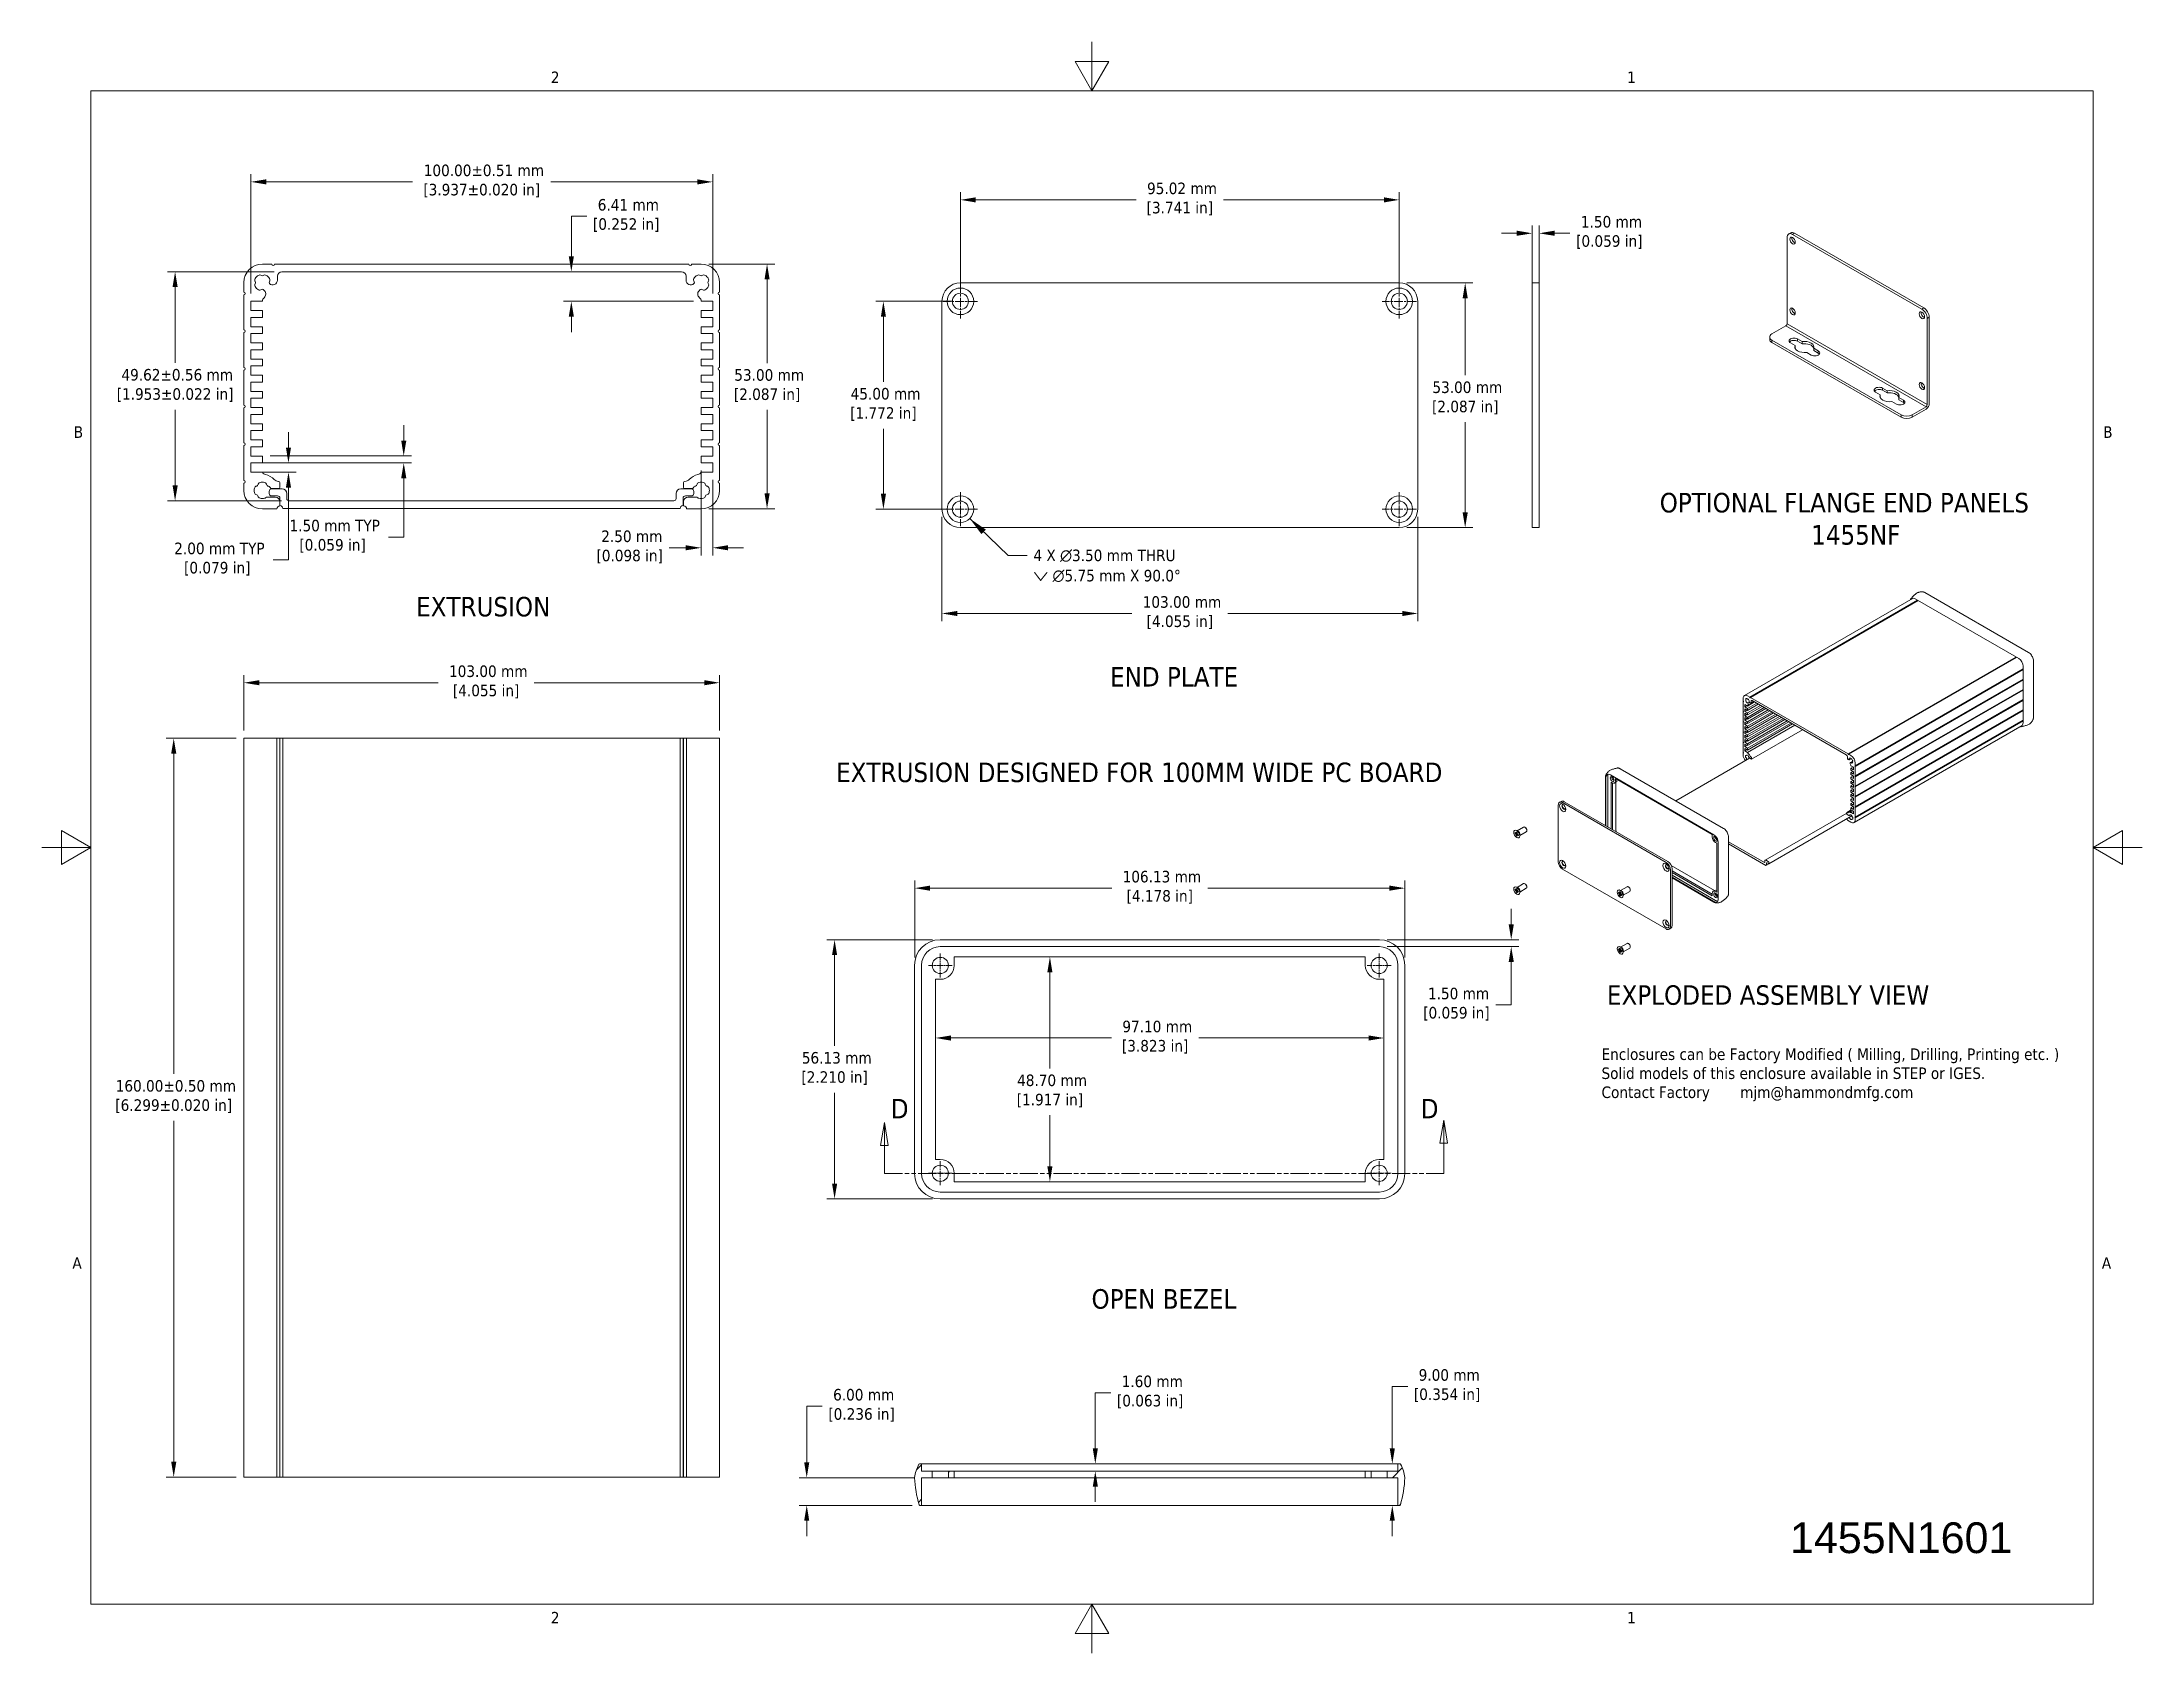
# Model space of a CAD drawing. Header units: millimetres. Extents: x 6 to 460, y 6 to 354.
import ezdxf

# ---------------------------------------------------------------- set-up
doc = ezdxf.new("R2010")
doc.units = ezdxf.units.MM
doc.header["$LTSCALE"] = 1.666667
doc.linetypes.add('CHAIN', pattern=[0.7087, 0.4724, -0.0591, 0.1181, -0.0591])
doc.linetypes.add('DOUBLE_DASH_CHAIN', pattern=[1.2403, 0.6614, -0.0827, 0.1654, -0.0827, 0.1654, -0.0827])
for name, color, linetype, lineweight in [('Center Mark (ANSI)', 7, 'Continuous', 9), ('Dimension (ANSI)', 7, 'Continuous', 9), ('Hatch (ANSI)', 7, 'Continuous', 9), ('Section Line (ANSI)', 7, 'DOUBLE_DASH_CHAIN', 9), ('Sketch Geometry (ANSI)', 7, 'Continuous', 9), ('Symbol (ANSI)', 7, 'Continuous', 9), ('Visible (ANSI)', 7, 'Continuous', 18), ('Visible Narrow (ANSI)', 7, 'Continuous', 9)]:
    doc.layers.add(name, color=color, linetype=linetype, lineweight=lineweight)
doc.styles.add('Label Text (ANSI)', font='tahoma.ttf')
doc.styles.add('Note Text (ANSI)', font='tahoma.ttf')
doc.dimstyles.new('Default - mm (ANSI)', dxfattribs={"dimscale": 1.666667, "dimtxt": 1.5, "dimasz": 2, "dimexe": 1, "dimexo": 1, "dimgap": 0.8, "dimtad": 0, "dimtih": 1, "dimtoh": 1, "dimrnd": 1e-08, "dimzin": 0, "dimdsep": 46, "dimtxsty": 'Note Text (ANSI)', "dimcen": 0.09, "dimdle": 5, "dimclrd": 256, "dimclre": 256, "dimclrt": 256, "dimadec": 1, "dimazin": 0, "dimtfac": 1, "dimtofl": 0, "dimtmove": 0, "dimatfit": 3, "dimfxl": 1, "dimtolj": 1, "dimtzin": 0, "dimlwd": -1, "dimlwe": -1, "dimarcsym": 0})
doc.dimstyles.new('Default - mm (ANSI)$7', dxfattribs={"dimscale": 1.666667, "dimtxt": 1.5, "dimasz": 2.5, "dimexe": 1, "dimexo": 1, "dimgap": 0.8, "dimtad": 0, "dimtih": 1, "dimtoh": 1, "dimrnd": 1e-08, "dimzin": 0, "dimdsep": 46, "dimtxsty": 'Note Text (ANSI)', "dimcen": 0.09, "dimdle": 5, "dimclrd": 256, "dimclre": 256, "dimclrt": 256, "dimadec": 1, "dimazin": 0, "dimtfac": 1, "dimtofl": 0, "dimtmove": 0, "dimatfit": 3, "dimfxl": 1, "dimtolj": 1, "dimtzin": 0, "dimlwd": -1, "dimlwe": -1, "dimarcsym": 0})

msp = doc.modelspace()

# ---------------------------------------------------------------- texts
at = {"layer": 'Symbol (ANSI)', "attachment_point": 7, "style": 'Label Text (ANSI)'}
for s, insert, char_height in [('OPTIONAL FLANGE END PANELS', (355.747, 252.385), 4.23333), ('1455NF', (388.534, 245.414), 4.2333), ('EXTRUSION', (86.498, 229.872), 4.2333), ('END PLATE', (236.738, 214.765), 4.2333), ('EXPLODED ASSEMBLY VIEW', (344.319, 145.772), 4.23333), ('OPEN BEZEL', (232.722, 79.974), 4.2333)]:
    msp.add_mtext(s, dxfattribs=dict(at, insert=insert, char_height=char_height))
at = {"layer": 'Symbol (ANSI)', "insert": (220.148, 244.418), "char_height": 2.5, "width": 35.61046, "attachment_point": 1, "line_spacing_factor": 1.05, "style": 'Note Text (ANSI)'}
msp.add_mtext('{4 X \\fAIGDT|b0|i0;\\H2.5000;n\\fTahoma|b0|i0;\\H2.5000;3.50 mm THRU\\P\\fAIGDT|b0|i0;\\H2.5000;w\\fTahoma|b0|i0;\\H2.5000; \\fAIGDT|b0|i0;\\H2.5000;n\\fTahoma|b0|i0;\\H2.5000;5.75 mm X 90.0°}', dxfattribs=at)
at = {"layer": 'Symbol (ANSI)', "attachment_point": 2, "style": 'Note Text (ANSI)'}
for s, insert, char_height, width in [('{\\fTahoma|b0|i0;\\H4.2333;EXTRUSION DESIGNED FOR 100MM WIDE PC BOARD}', (243.056, 198.311), 4.23333, 152.16769), ('{\\fArial|b0|i0;\\H6.6667;1455N1601}', (408.023, 33.798), 6.66667, 83.77817)]:
    msp.add_mtext(s, dxfattribs=dict(at, insert=insert, char_height=char_height, width=width))
at = {"layer": 'Symbol (ANSI)', "color": 5, "true_color": 0x0000ff, "insert": (343.146, 136.411), "char_height": 2.5, "width": 103.62996, "attachment_point": 1, "line_spacing_factor": 0.987884, "style": 'Note Text (ANSI)'}
msp.add_mtext('{\\fTahoma|b0|i0;Enclosures can be Factory Modified ( Milling, Drilling, Printing etc. )\\PSolid models of this enclosure available in STEP or IGES.\\PContact Factory       mjm@hammondmfg.com}', dxfattribs=at)

# ---------------------------------------------------------------- blocks, each defined once
blk = doc.blocks.new('Borders Default Border')
at = {"layer": 'Sketch Geometry (ANSI)', "flags": 128}
for points in [[(139.7, 212.6), (139.7, 206.25), (137.5, 210.06), (141.9, 210.06), (139.7, 206.25)], [(9.65, 9.65), (9.65, 206.25), (269.75, 206.25), (269.75, 9.65), (9.65, 9.65)], [(3.3, 107.95), (9.65, 107.95), (5.84, 110.15), (5.84, 105.75), (9.65, 107.95)], [(276.1, 107.95), (269.75, 107.95), (273.56, 110.15), (273.56, 105.75), (269.75, 107.95)], [(139.7, 3.3), (139.7, 9.65), (137.5, 5.84), (141.9, 5.84), (139.7, 9.65)]]:
    blk.add_lwpolyline(points, dxfattribs=at)
at = {"layer": 'Sketch Geometry (ANSI)', "char_height": 1.5, "attachment_point": 7, "style": 'Note Text (ANSI)'}
for s, insert in [('2', (69.4, 207.26)), ('1', (209.21, 207.26)), ('B', (7.43, 161.17)), ('B', (271.06, 161.17)), ('A', (7.25, 53.22)), ('A', (270.88, 53.22)), ('2', (69.4, 7.14)), ('1', (209.21, 7.14))]:
    blk.add_mtext(s, dxfattribs=dict(at, insert=insert))
blk = doc.blocks.new('2dTransSection0')
at = {"layer": 'Section Line (ANSI)', "linetype": 'Continuous'}
for p, q in [((112.73, 72.23), (112.23, 69.23)), ((112.73, 69.23), (112.73, 72.23)), ((113.23, 69.23), (112.73, 72.23)), ((185.4, 72.54), (184.9, 69.54)), ((185.4, 69.54), (185.4, 72.54)), ((185.9, 69.54), (185.4, 72.54)), ((112.23, 69.23), (113.23, 69.23)), ((112.73, 65.59), (112.73, 69.23)), ((184.9, 69.54), (185.9, 69.54)), ((185.4, 65.59), (185.4, 69.54)), ((112.73, 65.59), (114.16, 65.59)), ((183.98, 65.59), (185.4, 65.59))]:
    blk.add_line(p, q, dxfattribs=at)
at = {"layer": 'Section Line (ANSI)', "linetype": 'DOUBLE_DASH_CHAIN', "ltscale": 2.127407}
blk.add_line((112.73, 65.59), (185.4, 65.59), dxfattribs=at)
at = {"layer": 'Section Line (ANSI)', "linetype": 'Continuous', "flags": 128}
for points in [[(113.23, 69.23), (112.73, 72.23), (112.23, 69.23), (113.23, 69.23)], [(185.9, 69.54), (185.4, 72.54), (184.9, 69.54), (185.9, 69.54)]]:
    blk.add_lwpolyline(points, dxfattribs=at)
at = {"layer": 'Section Line (ANSI)'}
for points in [[(113.23, 69.23), (112.73, 72.23), (112.23, 69.23), (113.23, 69.23)], [(185.9, 69.54), (185.4, 72.54), (184.9, 69.54), (185.9, 69.54)]]:
    blk.add_solid(points, dxfattribs=at)
at = {"layer": 'Section Line (ANSI)', "char_height": 2.54, "attachment_point": 7, "style": 'Label Text (ANSI)'}
for insert in [(113.56, 72.75), (182.4, 72.75)]:
    blk.add_mtext('D', dxfattribs=dict(at, insert=insert))
blk = doc.blocks.new('*D6')
at = {"layer": 'Defpoints', "color": 0, "transparency": 16777216}
for p in [(292.01, 156.23), (223.72, 107.53), (292.01, 107.53)]:
    blk.add_point(p, dxfattribs=at)
at = {"layer": 'Dimension (ANSI)', "transparency": 16777216}
for p, q in [((290.34, 156.23), (222.05, 156.23)), ((223.72, 152.9), (223.72, 132.09)), ((223.72, 110.86), (223.72, 121.93)), ((290.34, 107.53), (222.05, 107.53))]:
    blk.add_line(p, q, dxfattribs=at)
for points in [[(223.16, 152.9), (224.27, 152.9), (223.72, 156.23)], [(223.16, 110.86), (224.27, 110.86), (223.72, 107.53)]]:
    blk.add_solid(points, dxfattribs=at)
at = {"layer": 'Dimension (ANSI)', "transparency": 16777216, "insert": (223.72, 130.76), "char_height": 2.5, "attachment_point": 2, "style": 'Note Text (ANSI)'}
blk.add_mtext('\\A1; 48.70 mm\\P[1.917 in]', dxfattribs=at)
blk = doc.blocks.new('*D7')
at = {"layer": 'Defpoints', "color": 0, "transparency": 16777216}
for p in [(296.05, 138.67), (198.95, 112.38), (296.05, 112.38)]:
    blk.add_point(p, dxfattribs=at)
at = {"layer": 'Dimension (ANSI)', "transparency": 16777216}
for p, q in [((202.28, 138.67), (237.04, 138.67)), ((292.72, 138.67), (255.97, 138.67)), ((296.05, 114.05), (296.05, 140.33))]:
    blk.add_line(p, q, dxfattribs=at)
for points in [[(202.28, 139.22), (202.28, 138.11), (198.95, 138.67)], [(292.72, 139.22), (292.72, 138.11), (296.05, 138.67)]]:
    blk.add_solid(points, dxfattribs=at)
at = {"layer": 'Dimension (ANSI)', "transparency": 16777216, "insert": (246.5, 142.41), "char_height": 2.5, "attachment_point": 2, "style": 'Note Text (ANSI)'}
blk.add_mtext('\\A1; 97.10 mm\\P[3.823 in]', dxfattribs=at)
blk = doc.blocks.new('*D8')
at = {"layer": 'Defpoints', "color": 0, "transparency": 16777216}
for p in [(299.45, 46.46), (297.85, 37.46), (299.42, 37.46)]:
    blk.add_point(p, dxfattribs=at)
at = {"layer": 'Dimension (ANSI)', "transparency": 16777216}
for p, q in [((297.85, 49.8), (297.85, 63.21)), ((297.85, 63.21), (301.18, 63.21)), ((297.79, 46.46), (296.18, 46.46)), ((297.75, 37.46), (296.18, 37.46)), ((297.85, 34.13), (297.85, 30.8))]:
    blk.add_line(p, q, dxfattribs=at)
for points in [[(297.29, 49.8), (298.4, 49.8), (297.85, 46.46)], [(297.29, 34.13), (298.4, 34.13), (297.85, 37.46)]]:
    blk.add_solid(points, dxfattribs=at)
at = {"layer": 'Dimension (ANSI)', "transparency": 16777216, "insert": (309.71, 66.96), "char_height": 2.5, "attachment_point": 2, "style": 'Note Text (ANSI)'}
blk.add_mtext('\\A1; 9.00 mm\\P[0.354 in]', dxfattribs=at)
blk = doc.blocks.new('*D9')
at = {"layer": 'Defpoints', "color": 0, "transparency": 16777216}
for p in [(195.94, 43.46), (171.07, 37.46), (195.59, 37.46)]:
    blk.add_point(p, dxfattribs=at)
at = {"layer": 'Dimension (ANSI)', "transparency": 16777216}
for p, q in [((171.07, 46.8), (171.07, 58.94)), ((171.07, 58.94), (174.4, 58.94)), ((194.27, 43.46), (169.4, 43.46)), ((193.92, 37.46), (169.4, 37.46)), ((171.07, 34.13), (171.07, 30.8))]:
    blk.add_line(p, q, dxfattribs=at)
for points in [[(170.51, 46.8), (171.62, 46.8), (171.07, 43.46)], [(170.51, 34.13), (171.62, 34.13), (171.07, 37.46)]]:
    blk.add_solid(points, dxfattribs=at)
at = {"layer": 'Dimension (ANSI)', "transparency": 16777216, "insert": (182.94, 62.68), "char_height": 2.5, "attachment_point": 2, "style": 'Note Text (ANSI)'}
blk.add_mtext('\\A1; 6.00 mm\\P[0.236 in]', dxfattribs=at)
blk = doc.blocks.new('*D10')
at = {"layer": 'Defpoints', "color": 0, "transparency": 16777216}
for p in [(299.36, 302.18), (299.36, 249.18), (313.63, 249.18)]:
    blk.add_point(p, dxfattribs=at)
at = {"layer": 'Dimension (ANSI)', "transparency": 16777216}
for p, q in [((301.03, 302.18), (315.3, 302.18)), ((313.63, 298.84), (313.63, 282.16)), ((313.63, 252.51), (313.63, 272.01)), ((301.03, 249.18), (315.3, 249.18))]:
    blk.add_line(p, q, dxfattribs=at)
for points in [[(313.07, 298.84), (314.19, 298.84), (313.63, 302.18)], [(313.07, 252.51), (314.19, 252.51), (313.63, 249.18)]]:
    blk.add_solid(points, dxfattribs=at)
at = {"layer": 'Dimension (ANSI)', "transparency": 16777216, "insert": (313.63, 280.83), "char_height": 2.5, "attachment_point": 2, "style": 'Note Text (ANSI)'}
blk.add_mtext('\\A1; 53.00 mm\\P[2.087 in]', dxfattribs=at)
blk = doc.blocks.new('*D11')
at = {"layer": 'Defpoints', "color": 0, "transparency": 16777216}
for p in [(200.35, 253.17), (303.35, 253.17), (303.35, 230.59)]:
    blk.add_point(p, dxfattribs=at)
at = {"layer": 'Dimension (ANSI)', "transparency": 16777216}
for p, q in [((200.35, 251.5), (200.35, 228.92)), ((303.35, 251.5), (303.35, 228.92)), ((203.68, 230.59), (241.45, 230.59)), ((300.02, 230.59), (262.25, 230.59))]:
    blk.add_line(p, q, dxfattribs=at)
for points in [[(203.68, 231.14), (203.68, 230.03), (200.35, 230.59)], [(300.02, 231.14), (300.02, 230.03), (303.35, 230.59)]]:
    blk.add_solid(points, dxfattribs=at)
at = {"layer": 'Dimension (ANSI)', "transparency": 16777216, "insert": (251.85, 234.33), "char_height": 2.5, "attachment_point": 2, "style": 'Note Text (ANSI)'}
blk.add_mtext('\\A1; 103.00 mm\\P[4.055 in]', dxfattribs=at)
blk = doc.blocks.new('*D12')
at = {"layer": 'Defpoints', "color": 0, "transparency": 16777216}
for p in [(299.36, 320.15), (204.34, 298.18), (299.36, 298.18)]:
    blk.add_point(p, dxfattribs=at)
at = {"layer": 'Dimension (ANSI)', "transparency": 16777216}
for p, q in [((204.34, 299.84), (204.34, 321.82)), ((207.67, 320.15), (242.39, 320.15)), ((296.03, 320.15), (261.31, 320.15)), ((299.36, 299.84), (299.36, 321.82))]:
    blk.add_line(p, q, dxfattribs=at)
for points in [[(207.67, 320.7), (207.67, 319.59), (204.34, 320.15)], [(296.03, 320.7), (296.03, 319.59), (299.36, 320.15)]]:
    blk.add_solid(points, dxfattribs=at)
at = {"layer": 'Dimension (ANSI)', "transparency": 16777216, "insert": (251.85, 323.89), "char_height": 2.5, "attachment_point": 2, "style": 'Note Text (ANSI)'}
blk.add_mtext('\\A1; 95.02 mm\\P[3.741 in]', dxfattribs=at)
blk = doc.blocks.new('*D13')
at = {"layer": 'Defpoints', "color": 0, "transparency": 16777216}
for p in [(204.34, 298.18), (187.67, 253.18), (204.34, 253.18)]:
    blk.add_point(p, dxfattribs=at)
at = {"layer": 'Dimension (ANSI)', "transparency": 16777216}
for p, q in [((202.67, 298.18), (186.01, 298.18)), ((187.67, 294.84), (187.67, 280.75)), ((187.67, 256.51), (187.67, 270.6)), ((202.67, 253.18), (186.01, 253.18))]:
    blk.add_line(p, q, dxfattribs=at)
for points in [[(187.12, 294.84), (188.23, 294.84), (187.67, 298.18)], [(187.12, 256.51), (188.23, 256.51), (187.67, 253.18)]]:
    blk.add_solid(points, dxfattribs=at)
at = {"layer": 'Dimension (ANSI)', "transparency": 16777216, "insert": (187.67, 279.42), "char_height": 2.5, "attachment_point": 2, "style": 'Note Text (ANSI)'}
blk.add_mtext('\\A1; 45.00 mm\\P[1.772 in]', dxfattribs=at)
blk = doc.blocks.new('*D14')
at = {"layer": 'Defpoints', "color": 0, "transparency": 16777216}
for p in [(328.14, 312.91), (328.14, 298.19), (329.64, 298.19)]:
    blk.add_point(p, dxfattribs=at)
at = {"layer": 'Dimension (ANSI)', "transparency": 16777216}
for p, q in [((328.14, 299.85), (328.14, 314.58)), ((329.64, 299.85), (329.64, 314.58)), ((324.81, 312.91), (321.47, 312.91)), ((332.97, 312.91), (336.31, 312.91))]:
    blk.add_line(p, q, dxfattribs=at)
for points in [[(324.81, 313.47), (324.81, 312.36), (328.14, 312.91)], [(332.97, 313.47), (332.97, 312.36), (329.64, 312.91)]]:
    blk.add_solid(points, dxfattribs=at)
at = {"layer": 'Dimension (ANSI)', "transparency": 16777216, "insert": (344.84, 316.66), "char_height": 2.5, "attachment_point": 2, "style": 'Note Text (ANSI)'}
blk.add_mtext('\\A1; 1.50 mm\\P[0.059 in]', dxfattribs=at)
blk = doc.blocks.new('*D15')
at = {"layer": 'Defpoints', "color": 0, "transparency": 16777216}
for p in [(177.1, 159.95), (199.94, 159.95), (199.94, 103.82)]:
    blk.add_point(p, dxfattribs=at)
at = {"layer": 'Dimension (ANSI)', "transparency": 16777216}
for p, q in [((198.27, 159.95), (175.44, 159.95)), ((177.1, 156.61), (177.1, 136.96)), ((177.1, 107.15), (177.1, 126.8)), ((198.27, 103.82), (175.44, 103.82))]:
    blk.add_line(p, q, dxfattribs=at)
for points in [[(176.55, 156.61), (177.66, 156.61), (177.1, 159.95)], [(176.55, 107.15), (177.66, 107.15), (177.1, 103.82)]]:
    blk.add_solid(points, dxfattribs=at)
at = {"layer": 'Dimension (ANSI)', "transparency": 16777216, "insert": (177.1, 135.63), "char_height": 2.5, "attachment_point": 2, "style": 'Note Text (ANSI)'}
blk.add_mtext('\\A1; 56.13 mm\\P[2.210 in]', dxfattribs=at)
blk = doc.blocks.new('*D16')
at = {"layer": 'Defpoints', "color": 0, "transparency": 16777216}
for p in [(300.57, 171.11), (194.44, 154.45), (300.57, 154.45)]:
    blk.add_point(p, dxfattribs=at)
at = {"layer": 'Dimension (ANSI)', "transparency": 16777216}
for p, q in [((194.44, 156.11), (194.44, 172.78)), ((300.57, 156.11), (300.57, 172.78)), ((197.77, 171.11), (237.1, 171.11)), ((297.23, 171.11), (257.9, 171.11))]:
    blk.add_line(p, q, dxfattribs=at)
for points in [[(197.77, 171.67), (197.77, 170.56), (194.44, 171.11)], [(297.23, 171.67), (297.23, 170.56), (300.57, 171.11)]]:
    blk.add_solid(points, dxfattribs=at)
at = {"layer": 'Dimension (ANSI)', "transparency": 16777216, "insert": (247.5, 174.86), "char_height": 2.5, "attachment_point": 2, "style": 'Note Text (ANSI)'}
blk.add_mtext('\\A1; 106.13 mm\\P[4.178 in]', dxfattribs=at)
blk = doc.blocks.new('*D17')
at = {"layer": 'Defpoints', "color": 0, "transparency": 16777216}
for p in [(295.07, 159.95), (295.07, 158.45), (323.6, 158.45)]:
    blk.add_point(p, dxfattribs=at)
at = {"layer": 'Dimension (ANSI)', "transparency": 16777216}
for p, q in [((323.6, 163.28), (323.6, 166.61)), ((296.73, 159.95), (325.27, 159.95)), ((296.73, 158.45), (325.27, 158.45)), ((323.6, 155.11), (323.6, 145.82)), ((323.6, 145.82), (320.27, 145.82))]:
    blk.add_line(p, q, dxfattribs=at)
for points in [[(323.04, 163.28), (324.16, 163.28), (323.6, 159.95)], [(323.04, 155.11), (324.16, 155.11), (323.6, 158.45)]]:
    blk.add_solid(points, dxfattribs=at)
at = {"layer": 'Dimension (ANSI)', "transparency": 16777216, "insert": (311.73, 149.56), "char_height": 2.5, "attachment_point": 2, "style": 'Note Text (ANSI)'}
blk.add_mtext('\\A1; 1.50 mm\\P[0.059 in]', dxfattribs=at)
blk = doc.blocks.new('*D18')
at = {"layer": 'Defpoints', "color": 0, "transparency": 16777216}
for p in [(233.55, 46.46), (243.3, 46.46), (243.3, 44.86)]:
    blk.add_point(p, dxfattribs=at)
at = {"layer": 'Dimension (ANSI)', "transparency": 16777216}
for p, q in [((233.55, 49.8), (233.55, 61.83)), ((233.55, 61.83), (236.89, 61.83)), ((233.55, 41.53), (233.55, 38.2))]:
    blk.add_line(p, q, dxfattribs=at)
for points in [[(233, 49.8), (234.11, 49.8), (233.55, 46.46)], [(233, 41.53), (234.11, 41.53), (233.55, 44.86)]]:
    blk.add_solid(points, dxfattribs=at)
at = {"layer": 'Dimension (ANSI)', "transparency": 16777216, "insert": (245.42, 65.57), "char_height": 2.5, "attachment_point": 2, "style": 'Note Text (ANSI)'}
blk.add_mtext('\\A1; 1.60 mm\\P[0.063 in]', dxfattribs=at)
blk = doc.blocks.new('*D19')
at = {"layer": 'Defpoints', "color": 0, "transparency": 16777216}
for p in [(34.32, 304.6), (57.46, 304.6), (59, 254.98)]:
    blk.add_point(p, dxfattribs=at)
at = {"layer": 'Dimension (ANSI)', "transparency": 16777216}
for p, q in [((55.79, 304.6), (32.66, 304.6)), ((34.32, 301.26), (34.32, 284.87)), ((34.32, 258.31), (34.32, 274.71)), ((57.33, 254.98), (32.66, 254.98))]:
    blk.add_line(p, q, dxfattribs=at)
for points in [[(33.77, 301.26), (34.88, 301.26), (34.32, 304.6)], [(33.77, 258.31), (34.88, 258.31), (34.32, 254.98)]]:
    blk.add_solid(points, dxfattribs=at)
at = {"layer": 'Dimension (ANSI)', "transparency": 16777216, "insert": (34.32, 283.53), "char_height": 2.5, "attachment_point": 2, "style": 'Note Text (ANSI)'}
blk.add_mtext('\\A1; 49.62±0.56 mm\\P[1.953%%p0.022 in]', dxfattribs=at)
blk = doc.blocks.new('*D20')
at = {"layer": 'Defpoints', "color": 0, "transparency": 16777216}
for p in [(150.71, 324.04), (50.71, 298.19), (150.71, 298.19)]:
    blk.add_point(p, dxfattribs=at)
at = {"layer": 'Dimension (ANSI)', "transparency": 16777216}
for p, q in [((50.71, 299.85), (50.71, 325.71)), ((54.04, 324.04), (85.72, 324.04)), ((147.38, 324.04), (115.7, 324.04)), ((150.71, 299.85), (150.71, 325.71))]:
    blk.add_line(p, q, dxfattribs=at)
for points in [[(54.04, 324.6), (54.04, 323.49), (50.71, 324.04)], [(147.38, 324.6), (147.38, 323.49), (150.71, 324.04)]]:
    blk.add_solid(points, dxfattribs=at)
at = {"layer": 'Dimension (ANSI)', "transparency": 16777216, "insert": (100.71, 327.79), "char_height": 2.5, "attachment_point": 2, "style": 'Note Text (ANSI)'}
blk.add_mtext('\\A1; 100.00±0.51 mm\\P[3.937%%p0.020 in]', dxfattribs=at)
blk = doc.blocks.new('*D21')
at = {"layer": 'Defpoints', "color": 0, "transparency": 16777216}
for p in [(120.11, 304.6), (133.5, 304.6), (148.21, 298.19)]:
    blk.add_point(p, dxfattribs=at)
at = {"layer": 'Dimension (ANSI)', "transparency": 16777216}
for p, q in [((120.11, 307.93), (120.11, 316.59)), ((120.11, 316.59), (123.44, 316.59)), ((146.54, 298.19), (118.44, 298.19)), ((120.11, 294.85), (120.11, 291.52))]:
    blk.add_line(p, q, dxfattribs=at)
for points in [[(119.55, 307.93), (120.66, 307.93), (120.11, 304.6)], [(119.55, 294.85), (120.66, 294.85), (120.11, 298.19)]]:
    blk.add_solid(points, dxfattribs=at)
at = {"layer": 'Dimension (ANSI)', "transparency": 16777216, "insert": (131.98, 320.33), "char_height": 2.5, "attachment_point": 2, "style": 'Note Text (ANSI)'}
blk.add_mtext('\\A1; 6.41 mm\\P[0.252 in]', dxfattribs=at)
blk = doc.blocks.new('*D22')
at = {"layer": 'Defpoints', "color": 0, "transparency": 16777216}
for p in [(148.21, 306.25), (148.21, 253.25), (162.48, 253.25)]:
    blk.add_point(p, dxfattribs=at)
at = {"layer": 'Dimension (ANSI)', "transparency": 16777216}
for p, q in [((149.88, 306.25), (164.15, 306.25)), ((162.48, 302.91), (162.48, 284.82)), ((162.48, 256.58), (162.48, 274.67)), ((149.88, 253.25), (164.15, 253.25))]:
    blk.add_line(p, q, dxfattribs=at)
for points in [[(161.93, 302.91), (163.04, 302.91), (162.48, 306.25)], [(161.93, 256.58), (163.04, 256.58), (162.48, 253.25)]]:
    blk.add_solid(points, dxfattribs=at)
at = {"layer": 'Dimension (ANSI)', "transparency": 16777216, "insert": (162.48, 283.49), "char_height": 2.5, "attachment_point": 2, "style": 'Note Text (ANSI)'}
blk.add_mtext('\\A1; 53.00 mm\\P[2.087 in]', dxfattribs=at)
blk = doc.blocks.new('*D23')
at = {"layer": 'Defpoints', "color": 0, "transparency": 16777216}
for p in [(148.21, 263.19), (150.71, 261.19), (148.21, 244.81)]:
    blk.add_point(p, dxfattribs=at)
at = {"layer": 'Dimension (ANSI)', "transparency": 16777216}
for p, q in [((148.21, 261.52), (148.21, 243.14)), ((150.71, 259.52), (150.71, 243.14)), ((144.88, 244.81), (141.27, 244.81)), ((154.04, 244.81), (157.38, 244.81))]:
    blk.add_line(p, q, dxfattribs=at)
for points in [[(144.88, 245.37), (144.88, 244.26), (148.21, 244.81)], [(154.04, 245.37), (154.04, 244.26), (150.71, 244.81)]]:
    blk.add_solid(points, dxfattribs=at)
at = {"layer": 'Dimension (ANSI)', "transparency": 16777216, "insert": (132.74, 248.56), "char_height": 2.5, "attachment_point": 2, "style": 'Note Text (ANSI)'}
blk.add_mtext('\\A1; 2.50 mm\\P[0.098 in]', dxfattribs=at)
blk = doc.blocks.new('*D24')
at = {"layer": 'Defpoints', "color": 0, "transparency": 16777216}
for p in [(50.71, 263.19), (50.71, 261.19), (58.86, 263.19)]:
    blk.add_point(p, dxfattribs=at)
at = {"layer": 'Dimension (ANSI)', "transparency": 16777216}
for p, q in [((58.86, 266.52), (58.86, 269.85)), ((52.38, 263.19), (60.53, 263.19)), ((52.38, 261.19), (60.53, 261.19)), ((58.86, 257.85), (58.86, 242.19)), ((58.86, 242.19), (55.53, 242.19))]:
    blk.add_line(p, q, dxfattribs=at)
for points in [[(58.31, 266.52), (59.42, 266.52), (58.86, 263.19)], [(58.31, 257.85), (59.42, 257.85), (58.86, 261.19)]]:
    blk.add_solid(points, dxfattribs=at)
at = {"layer": 'Dimension (ANSI)', "transparency": 16777216, "insert": (43.45, 245.93), "char_height": 2.5, "attachment_point": 2, "style": 'Note Text (ANSI)'}
blk.add_mtext('\\A1; 2.00 mm TYP\\P[0.079 in]', dxfattribs=at)
blk = doc.blocks.new('*D25')
at = {"layer": 'Defpoints', "color": 0, "transparency": 16777216}
for p in [(53.21, 264.69), (83.82, 264.69), (53.21, 263.19)]:
    blk.add_point(p, dxfattribs=at)
at = {"layer": 'Dimension (ANSI)', "transparency": 16777216}
for p, q in [((83.82, 268.02), (83.82, 271.35)), ((54.88, 264.69), (85.49, 264.69)), ((54.88, 263.19), (85.49, 263.19)), ((83.82, 259.85), (83.82, 247.14)), ((83.82, 247.14), (80.49, 247.14))]:
    blk.add_line(p, q, dxfattribs=at)
for points in [[(83.27, 268.02), (84.38, 268.02), (83.82, 264.69)], [(83.27, 259.85), (84.38, 259.85), (83.82, 263.19)]]:
    blk.add_solid(points, dxfattribs=at)
at = {"layer": 'Dimension (ANSI)', "transparency": 16777216, "insert": (68.41, 250.88), "char_height": 2.5, "attachment_point": 2, "style": 'Note Text (ANSI)'}
blk.add_mtext('\\A1; 1.50 mm TYP\\P[0.059 in]', dxfattribs=at)
blk = doc.blocks.new('*D26')
at = {"layer": 'Defpoints', "color": 0, "transparency": 16777216}
for p in [(49.21, 203.58), (34.02, 43.58), (49.21, 43.58)]:
    blk.add_point(p, dxfattribs=at)
at = {"layer": 'Dimension (ANSI)', "transparency": 16777216}
for p, q in [((47.54, 203.58), (32.36, 203.58)), ((34.02, 200.25), (34.02, 130.89)), ((34.02, 46.92), (34.02, 120.74)), ((47.54, 43.58), (32.36, 43.58))]:
    blk.add_line(p, q, dxfattribs=at)
for points in [[(33.47, 200.25), (34.58, 200.25), (34.02, 203.58)], [(33.47, 46.92), (34.58, 46.92), (34.02, 43.58)]]:
    blk.add_solid(points, dxfattribs=at)
at = {"layer": 'Dimension (ANSI)', "transparency": 16777216, "insert": (34.02, 129.56), "char_height": 2.5, "attachment_point": 2, "style": 'Note Text (ANSI)'}
blk.add_mtext('\\A1; 160.00±0.50 mm\\P[6.299%%p0.020 in]', dxfattribs=at)
blk = doc.blocks.new('*D27')
at = {"layer": 'Defpoints', "color": 0, "transparency": 16777216}
for p in [(152.21, 215.59), (49.21, 203.58), (152.21, 203.58)]:
    blk.add_point(p, dxfattribs=at)
at = {"layer": 'Dimension (ANSI)', "transparency": 16777216}
for p, q in [((49.21, 205.25), (49.21, 217.26)), ((52.54, 215.59), (91.26, 215.59)), ((148.88, 215.59), (112.06, 215.59)), ((152.21, 205.25), (152.21, 217.26))]:
    blk.add_line(p, q, dxfattribs=at)
for points in [[(52.54, 216.15), (52.54, 215.04), (49.21, 215.59)], [(148.88, 216.15), (148.88, 215.04), (152.21, 215.59)]]:
    blk.add_solid(points, dxfattribs=at)
at = {"layer": 'Dimension (ANSI)', "transparency": 16777216, "insert": (101.66, 219.34), "char_height": 2.5, "attachment_point": 2, "style": 'Note Text (ANSI)'}
blk.add_mtext('\\A1; 103.00 mm\\P[4.055 in]', dxfattribs=at)

# ---------------------------------------------------------------- dimensions: what is measured, and where the dimension line sits
at = {"layer": 'Dimension (ANSI)'}
for base, p1, p2, angle, text, override, picture, middle in [((150.71, 324.043), (50.71, 298.186), (150.71, 298.186), 180, ' <> mm\\X[3.937%%p0.020 in]', {"dimgap": 0.8, "dimtih": 0, "dimtoh": 0, "dimdec": 2, "dimpost": '', "dimtol": 1, "dimlim": 0, "dimtp": 0.51, "dimtm": 0.51, "dimtdec": 2, "dimatfit": 1, "dimtvp": -0.25}, '*D20', (100.71, 324.043)), ((299.36, 320.149), (204.34, 298.176), (299.36, 298.176), 180, ' <> mm\\X[3.741 in]', {"dimtih": 0, "dimtoh": 0, "dimdec": 2, "dimpost": '', "dimtp": 0, "dimtm": 0, "dimtdec": 2, "dimatfit": 1, "dimtvp": -0.25}, '*D12', (251.85, 320.149)), ((120.109, 304.596), (148.21, 298.186), (133.496, 304.596), 270, ' <> mm\\X[0.252 in]', {"dimdec": 2, "dimpost": '', "dimse2": 1, "dimtp": 0, "dimtm": 0, "dimtdec": 2, "dimatfit": 1, "dimtvp": -0.25}, '*D21', (131.977, 316.587)), ((162.485, 253.246), (148.21, 306.246), (148.21, 253.246), 90, ' <> mm\\X[2.087 in]', {"dimdec": 2, "dimpost": '', "dimtp": 0, "dimtm": 0, "dimtdec": 2, "dimatfit": 1, "dimtvp": -0.25}, '*D22', (162.485, 279.746)), ((34.325, 304.596), (59, 254.98), (57.46, 304.596), 270, ' <> mm\\X[1.953%%p0.022 in]', {"dimgap": 0.8, "dimdec": 2, "dimpost": '', "dimtol": 1, "dimlim": 0, "dimtp": 0.56, "dimtm": 0.56, "dimtdec": 2, "dimatfit": 1, "dimtvp": -0.25}, '*D19', (34.325, 279.788)), ((313.63, 249.176), (299.36, 302.176), (299.36, 249.176), 270, ' <> mm\\X[2.087 in]', {"dimdec": 2, "dimpost": '', "dimtp": 0, "dimtm": 0, "dimtdec": 2, "dimatfit": 1, "dimtvp": -0.25}, '*D10', (313.63, 277.083)), ((187.673, 253.176), (204.34, 298.176), (204.34, 253.176), 90, ' <> mm\\X[1.772 in]', {"dimdec": 2, "dimpost": '', "dimtp": 0, "dimtm": 0, "dimtdec": 2, "dimatfit": 1, "dimtvp": -0.25}, '*D13', (187.673, 275.676)), ((58.864, 263.186), (50.71, 261.186), (50.71, 263.186), 90, ' <> mm TYP\\X[0.079 in]', {"dimdec": 2, "dimpost": '', "dimtp": 0, "dimtm": 0, "dimtdec": 2, "dimatfit": 1, "dimtvp": -0.25}, '*D24', (43.451, 242.185)), ((83.823, 264.686), (53.21, 263.186), (53.21, 264.686), 90, ' <> mm TYP\\X[0.059 in]', {"dimdec": 2, "dimpost": '', "dimtp": 0, "dimtm": 0, "dimtdec": 2, "dimatfit": 1, "dimtvp": -0.25}, '*D25', (68.41, 247.137)), ((148.21, 244.811), (150.71, 261.186), (148.21, 263.186), 180, ' <> mm\\X[0.098 in]', {"dimtih": 0, "dimtoh": 0, "dimdec": 2, "dimpost": '', "dimtp": 0, "dimtm": 0, "dimtdec": 2, "dimatfit": 1, "dimtvp": -0.25}, '*D23', (132.737, 244.811)), ((34.025, 43.583), (49.21, 203.583), (49.21, 43.583), 90, ' <> mm\\X[6.299%%p0.020 in]', {"dimgap": 0.8, "dimdec": 2, "dimpost": '', "dimtol": 1, "dimlim": 0, "dimtp": 0.5, "dimtm": 0.5, "dimtdec": 2, "dimatfit": 1, "dimtvp": -0.25}, '*D26', (34.025, 125.817)), ((323.6, 158.446), (295.066, 159.946), (295.066, 158.446), 270, ' <> mm\\X[0.059 in]', {"dimdec": 2, "dimpost": '', "dimtp": 0, "dimtm": 0, "dimtdec": 2, "dimatfit": 1, "dimtvp": -0.25}, '*D17', (311.733, 145.816)), ((177.102, 159.946), (199.936, 103.816), (199.936, 159.946), 90, ' <> mm\\X[2.210 in]', {"dimdec": 2, "dimpost": '', "dimtp": 0, "dimtm": 0, "dimtdec": 2, "dimatfit": 1, "dimtvp": -0.25}, '*D15', (177.102, 131.881)), ((223.716, 107.531), (292.011, 156.231), (292.011, 107.531), 90, ' <> mm\\X[1.917 in]', {"dimdec": 2, "dimpost": '', "dimtp": 0, "dimtm": 0, "dimtdec": 2, "dimatfit": 1, "dimtvp": -0.25}, '*D6', (223.716, 127.014)), ((296.051, 138.667), (198.951, 112.381), (296.051, 112.381), 180, ' <> mm\\X[3.823 in]', {"dimtih": 0, "dimtoh": 0, "dimdec": 2, "dimpost": '', "dimse1": 1, "dimtp": 0, "dimtm": 0, "dimtdec": 2, "dimatfit": 1, "dimtvp": -0.25}, '*D7', (246.505, 138.667)), ((233.554, 46.462), (243.296, 44.862), (243.296, 46.462), 270, ' <> mm\\X[0.063 in]', {"dimdec": 2, "dimpost": '', "dimse1": 1, "dimse2": 1, "dimtp": 0, "dimtm": 0, "dimtdec": 2, "dimatfit": 1, "dimtvp": -0.25}, '*D18', (245.422, 61.829)), ((297.845, 37.462), (299.452, 46.462), (299.416, 37.462), 90, ' <> mm\\X[0.354 in]', {"dimdec": 2, "dimpost": '', "dimtp": 0, "dimtm": 0, "dimtdec": 2, "dimatfit": 1, "dimtvp": -0.25}, '*D8', (309.713, 63.211)), ((171.069, 37.462), (195.936, 43.462), (195.586, 37.462), 90, ' <> mm\\X[0.236 in]', {"dimdec": 2, "dimpost": '', "dimtp": 0, "dimtm": 0, "dimtdec": 2, "dimatfit": 1, "dimtvp": -0.25}, '*D9', (182.936, 58.939))]:
    dim = msp.add_linear_dim(base=base, p1=p1, p2=p2, angle=angle, text=text, dimstyle='Default - mm (ANSI)', override=override, dxfattribs=at)
    dim.commit()
    dim.dimension.update_dxf_attribs({"geometry": picture, "text_midpoint": middle, "dimtype": 160})
for base, p1, p2, text, picture, middle in [((328.139, 312.915), (329.639, 298.186), (328.139, 298.186), ' <> mm\\X[0.059 in]', '*D14', (344.84, 312.915)), ((303.35, 230.589), (200.35, 253.166), (303.35, 253.166), ' <> mm\\X[4.055 in]', '*D11', (251.85, 230.589)), ((152.21, 215.595), (49.21, 203.583), (152.21, 203.583), ' <> mm\\X[4.055 in]', '*D27', (101.659, 215.595)), ((300.566, 171.113), (194.436, 154.446), (300.566, 154.446), ' <> mm\\X[4.178 in]', '*D16', (247.501, 171.113))]:
    dim = msp.add_linear_dim(base=base, p1=p1, p2=p2, text=text, dimstyle='Default - mm (ANSI)', override={"dimtih": 0, "dimtoh": 0, "dimdec": 2, "dimpost": '', "dimtp": 0, "dimtm": 0, "dimtdec": 2, "dimatfit": 1, "dimtvp": -0.25}, dxfattribs=at)
    dim.commit()
    dim.dimension.update_dxf_attribs({"geometry": picture, "text_midpoint": middle, "dimtype": 160})

# ---------------------------------------------------------------- hatches: boundary and pattern name
at = {"layer": 'Hatch (ANSI)'}
h = msp.add_hatch(dxfattribs=at)
h.set_pattern_fill('ANSI31', color=256, scale=42.333333, style=0)
h.set_pattern_definition([(45, (0, 0), (-3.74177, 3.74177), [])])
edge = h.paths.add_edge_path()
edge.add_line((296.76, 44.862), (296.76, 43.462))
edge.add_line((296.76, 43.462), (299.066, 43.462))
edge.add_line((299.066, 43.462), (299.066, 37.462))
edge.add_line((299.066, 37.462), (299.416, 37.462))
edge.add_ellipse((299.416, 37.662), major_axis=(0.192, -0.055), ratio=1, start_angle=286.10492, end_angle=360)
edge.add_ellipse((275.589, 44.541), major_axis=(24.976, -1.094), ratio=1, start_angle=346.40305, end_angle=360)
edge.add_ellipse((300.366, 43.456), major_axis=(0.2, -0.009), ratio=1, start_angle=0, end_angle=8.34963)
edge.add_ellipse((293.416, 42.745), major_axis=(6.209, 3.618), ratio=1, start_angle=335.61727, end_angle=360)
edge.add_ellipse((299.452, 46.262), major_axis=(0, 0.2), ratio=1, start_angle=300.22439, end_angle=360)
edge.add_line((299.452, 46.462), (299.066, 46.462))
edge.add_line((299.066, 46.462), (299.066, 44.862))
edge.add_line((299.066, 44.862), (296.76, 44.862))
h.paths.add_polyline_path([(201.74, 44.862), (201.74, 43.462), (202.991, 43.462), (202.991, 44.862)])
edge = h.paths.add_edge_path()
edge.add_line((198.242, 43.462), (198.242, 44.862))
edge.add_line((198.242, 44.862), (195.936, 44.862))
edge.add_line((195.936, 44.862), (195.936, 46.462))
edge.add_line((195.936, 46.462), (195.55, 46.462))
edge.add_ellipse((195.55, 46.262), major_axis=(-0.173, 0.101), ratio=1, start_angle=300.22439, end_angle=360)
edge.add_ellipse((201.586, 42.745), major_axis=(-7.149, 0.731), ratio=1, start_angle=335.61727, end_angle=360)
edge.add_ellipse((194.636, 43.456), major_axis=(-0.199, 0.02), ratio=1, start_angle=0, end_angle=8.34963)
edge.add_ellipse((219.413, 44.541), major_axis=(-24.019, -6.935), ratio=1, start_angle=346.40305, end_angle=360)
edge.add_ellipse((195.586, 37.662), major_axis=(0, -0.2), ratio=1, start_angle=286.10492, end_angle=360)
edge.add_line((195.586, 37.462), (195.936, 37.462))
edge.add_line((195.936, 37.462), (195.936, 43.462))
edge.add_line((195.936, 43.462), (198.242, 43.462))
h.paths.add_polyline_path([(292.011, 44.862), (292.011, 43.462), (293.262, 43.462), (293.262, 44.862)])

# ---------------------------------------------------------------- linework, layer by layer
at = {"layer": 'Center Mark (ANSI)', "linetype": 'CHAIN', "ltscale": 2.471988}
for p, q in [((204.34, 301.885), (204.34, 294.468)), ((299.36, 301.885), (299.36, 294.468)), ((208.048, 298.176), (200.632, 298.176)), ((303.068, 298.176), (295.652, 298.176)), ((204.34, 256.885), (204.34, 249.468)), ((299.36, 256.885), (299.36, 249.468)), ((208.048, 253.176), (200.632, 253.176)), ((303.068, 253.176), (295.652, 253.176))]:
    msp.add_line(p, q, dxfattribs=at)
at = {"layer": 'Center Mark (ANSI)', "linetype": 'CHAIN', "ltscale": 1.722028}
for p, q in [((199.991, 156.964), (199.991, 151.798)), ((295.011, 156.964), (295.011, 151.798)), ((202.574, 154.381), (197.408, 154.381)), ((297.594, 154.381), (292.428, 154.381)), ((202.574, 109.381), (197.408, 109.381)), ((199.991, 111.964), (199.991, 106.798)), ((297.594, 109.381), (292.428, 109.381)), ((295.011, 111.964), (295.011, 106.798))]:
    msp.add_line(p, q, dxfattribs=at)
at = {"layer": 'Visible (ANSI)'}
for p, q in [((383.337, 293.328), (383.337, 311.995)), ((384.103, 313.001), (383.682, 312.758)), ((384.515, 312.675), (412.505, 296.515)), ((384.936, 312.919), (412.926, 296.759)), ((53.21, 306.246), (55.26, 306.246)), ((55.86, 306.246), (145.56, 306.246)), ((146.16, 306.246), (148.21, 306.246)), ((49.21, 300.186), (49.21, 302.246)), ((53.669, 300.455), (53.405, 300.719)), ((56.46, 302.737), (56.46, 303.596)), ((57.46, 304.596), (143.96, 304.596)), ((144.96, 303.596), (144.96, 302.737)), ((148.014, 300.719), (147.751, 300.455)), ((152.21, 302.246), (152.21, 300.186)), ((204.34, 302.176), (299.36, 302.176)), ((328.139, 302.176), (329.639, 302.176)), ((328.139, 298.186), (328.139, 302.176)), ((329.639, 302.176), (329.639, 298.186)), ((49.21, 292.026), (49.21, 299.586)), ((50.71, 298.186), (53.21, 298.186)), ((50.71, 296.186), (50.71, 298.186)), ((53.21, 296.186), (50.71, 296.186)), ((53.21, 294.686), (53.21, 296.186)), ((148.21, 298.186), (150.71, 298.186)), ((148.21, 296.186), (148.21, 294.686)), ((150.71, 296.186), (148.21, 296.186)), ((150.71, 298.186), (150.71, 296.186)), ((152.21, 299.586), (152.21, 292.026)), ((200.35, 253.166), (200.35, 298.186)), ((303.35, 298.186), (303.35, 253.166)), ((328.139, 298.186), (328.139, 253.166)), ((329.639, 253.166), (329.639, 298.186)), ((49.21, 283.866), (49.21, 291.426)), ((50.71, 294.686), (53.21, 294.686)), ((50.71, 292.686), (50.71, 294.686)), ((53.21, 292.686), (50.71, 292.686)), ((50.71, 291.186), (53.21, 291.186)), ((50.71, 289.186), (50.71, 291.186)), ((53.21, 291.186), (53.21, 292.686)), ((148.21, 294.686), (150.71, 294.686)), ((148.21, 292.686), (148.21, 291.186)), ((150.71, 292.686), (148.21, 292.686)), ((148.21, 291.186), (150.71, 291.186)), ((150.71, 294.686), (150.71, 292.686)), ((150.71, 291.186), (150.71, 289.186)), ((152.21, 291.426), (152.21, 283.866)), ((380.046, 291.121), (383.071, 292.868)), ((413.683, 294.474), (413.683, 275.807)), ((414.105, 294.717), (414.105, 276.05)), ((53.21, 289.186), (50.71, 289.186)), ((50.71, 287.686), (53.21, 287.686)), ((50.71, 285.686), (50.71, 287.686)), ((53.21, 287.686), (53.21, 289.186)), ((148.21, 289.186), (148.21, 287.686)), ((150.71, 289.186), (148.21, 289.186)), ((148.21, 287.686), (150.71, 287.686)), ((150.71, 287.686), (150.71, 285.686)), ((379.557, 289.955), (379.557, 290.441)), ((408.035, 273.601), (380.046, 289.761)), ((408.035, 273.114), (380.046, 289.274)), ((385.044, 288.585), (384.053, 289.157)), ((385.044, 288.098), (385.044, 288.585)), ((385.57, 290.033), (386.561, 289.461)), ((386.561, 288.974), (385.57, 289.546)), ((386.561, 288.974), (386.561, 289.461)), ((388.56, 286.554), (387.569, 287.126)), ((389.087, 287.516), (389.087, 288.002)), ((389.087, 288.002), (390.078, 287.43)), ((390.078, 286.944), (389.087, 287.516)), ((49.21, 275.706), (49.21, 283.266)), ((53.21, 285.686), (50.71, 285.686)), ((50.71, 284.186), (53.21, 284.186)), ((50.71, 282.186), (50.71, 284.186)), ((53.21, 282.186), (50.71, 282.186)), ((53.21, 284.186), (53.21, 285.686)), ((53.21, 280.686), (53.21, 282.186)), ((148.21, 285.686), (148.21, 284.186)), ((150.71, 285.686), (148.21, 285.686)), ((148.21, 284.186), (150.71, 284.186)), ((148.21, 282.186), (148.21, 280.686)), ((150.71, 282.186), (148.21, 282.186)), ((150.71, 284.186), (150.71, 282.186)), ((152.21, 283.266), (152.21, 275.706)), ((50.71, 280.686), (53.21, 280.686)), ((50.71, 278.686), (50.71, 280.686)), ((53.21, 278.686), (50.71, 278.686)), ((53.21, 277.186), (53.21, 278.686)), ((148.21, 280.686), (150.71, 280.686)), ((148.21, 278.686), (148.21, 277.186)), ((150.71, 278.686), (148.21, 278.686)), ((150.71, 280.686), (150.71, 278.686)), ((403.473, 277.945), (402.482, 278.517)), ((403.473, 277.458), (403.473, 277.945)), ((403.999, 279.393), (404.99, 278.821)), ((404.99, 278.334), (403.999, 278.906)), ((404.99, 278.334), (404.99, 278.821)), ((407.516, 276.876), (407.516, 277.363)), ((407.516, 277.363), (408.507, 276.79)), ((49.21, 267.546), (49.21, 275.106)), ((50.71, 277.186), (53.21, 277.186)), ((50.71, 275.186), (50.71, 277.186)), ((53.21, 275.186), (50.71, 275.186)), ((50.71, 273.686), (53.21, 273.686)), ((50.71, 271.686), (50.71, 273.686)), ((53.21, 273.686), (53.21, 275.186)), ((148.21, 277.186), (150.71, 277.186)), ((148.21, 275.186), (148.21, 273.686)), ((150.71, 275.186), (148.21, 275.186)), ((148.21, 273.686), (150.71, 273.686)), ((150.71, 277.186), (150.71, 275.186)), ((150.71, 273.686), (150.71, 271.686)), ((152.21, 275.106), (152.21, 267.546)), ((406.989, 275.914), (405.998, 276.486)), ((408.507, 276.304), (407.516, 276.876)), ((413.418, 275.348), (410.392, 273.601)), ((413.418, 274.861), (410.392, 273.114)), ((53.21, 271.686), (50.71, 271.686)), ((50.71, 270.186), (53.21, 270.186)), ((50.71, 268.186), (50.71, 270.186)), ((53.21, 270.186), (53.21, 271.686)), ((148.21, 271.686), (148.21, 270.186)), ((150.71, 271.686), (148.21, 271.686)), ((148.21, 270.186), (150.71, 270.186)), ((150.71, 270.186), (150.71, 268.186)), ((49.21, 259.386), (49.21, 266.946)), ((53.21, 268.186), (50.71, 268.186)), ((50.71, 266.686), (53.21, 266.686)), ((50.71, 264.686), (50.71, 266.686)), ((53.21, 264.686), (50.71, 264.686)), ((53.21, 266.686), (53.21, 268.186)), ((53.21, 263.186), (53.21, 264.686)), ((148.21, 268.186), (148.21, 266.686)), ((150.71, 268.186), (148.21, 268.186)), ((148.21, 266.686), (150.71, 266.686)), ((148.21, 264.686), (148.21, 263.186)), ((150.71, 264.686), (148.21, 264.686)), ((150.71, 266.686), (150.71, 264.686)), ((152.21, 266.946), (152.21, 259.386)), ((50.71, 263.186), (53.21, 263.186)), ((50.71, 261.186), (50.71, 263.186)), ((53.21, 261.186), (50.71, 261.186)), ((56.75, 259.186), (56.711, 259.186)), ((144.708, 259.186), (144.67, 259.186)), ((148.21, 263.186), (150.71, 263.186)), ((150.71, 261.186), (148.21, 261.186)), ((150.71, 263.186), (150.71, 261.186)), ((49.21, 257.246), (49.21, 258.786)), ((56.01, 255.796), (54.329, 255.796)), ((54.7, 256.55), (54.7, 257.05)), ((55.2, 257.55), (57.5, 257.55)), ((56.5, 256.05), (55.2, 256.05)), ((55.235, 257.626), (56.75, 257.626)), ((57, 257.876), (57, 258.936)), ((57, 253.97), (57, 255.55)), ((57, 253.886), (57, 254.806)), ((58.5, 256.55), (58.5, 255.48)), ((59, 254.98), (142.3, 254.98)), ((142.8, 255.48), (142.8, 256.55)), ((143.8, 257.55), (146.1, 257.55)), ((144.3, 255.55), (144.3, 253.97)), ((144.42, 258.936), (144.42, 257.876)), ((144.42, 254.806), (144.42, 253.886)), ((144.67, 257.626), (146.184, 257.626)), ((146.1, 256.05), (144.8, 256.05)), ((147.09, 255.796), (145.41, 255.796)), ((146.6, 257.05), (146.6, 256.55)), ((152.21, 258.786), (152.21, 257.246)), ((56.36, 253.246), (53.21, 253.246)), ((143.66, 253.33), (57.64, 253.33)), ((148.21, 253.246), (145.06, 253.246)), ((328.139, 249.176), (328.139, 253.166)), ((329.639, 253.166), (329.639, 249.176)), ((299.36, 249.176), (204.34, 249.176)), ((328.139, 249.176), (329.639, 249.176)), ((410.595, 233.887), (374.09, 212.81)), ((411.588, 233.451), (375.24, 212.465)), ((411.73, 233.37), (375.381, 212.384)), ((433.477, 220.814), (411.054, 233.759)), ((435.584, 222.174), (413.162, 235.12)), ((432.872, 221.163), (396.523, 200.177)), ((433.013, 221.081), (396.665, 200.096)), ((434.42, 218.597), (398.091, 197.623)), ((434.42, 218.434), (398.091, 197.46)), ((434.42, 206.898), (434.42, 219.181)), ((436.651, 208.043), (436.651, 220.326)), ((434.42, 216.376), (398.091, 195.402)), ((434.42, 216.213), (398.091, 195.239)), ((434.42, 214.156), (398.091, 193.181)), ((434.42, 213.992), (398.091, 193.018)), ((373.814, 211.639), (373.814, 212.2)), ((373.884, 211.517), (373.814, 211.476)), ((373.814, 209.419), (373.814, 211.476)), ((373.884, 209.296), (373.814, 209.255)), ((373.814, 207.198), (373.814, 209.255)), ((374.167, 210.891), (374.756, 210.551)), ((374.167, 210.347), (374.167, 210.891)), ((374.167, 210.347), (374.638, 210.619)), ((374.756, 210.006), (374.167, 210.347)), ((374.167, 209.938), (374.756, 209.598)), ((374.167, 209.394), (374.167, 209.938)), ((374.167, 209.394), (374.638, 209.666)), ((374.756, 209.054), (374.167, 209.394)), ((374.756, 212.744), (375.24, 212.465)), ((376.267, 211.423), (374.756, 210.551)), ((374.756, 210.006), (376.739, 211.151)), ((374.756, 209.598), (377.092, 210.947)), ((374.756, 209.054), (377.564, 210.675)), ((374.756, 208.646), (377.917, 210.47)), ((374.756, 208.101), (378.388, 210.198)), ((374.756, 209.598), (374.756, 210.006)), ((374.756, 207.693), (378.742, 209.994)), ((374.756, 207.149), (379.213, 209.722)), ((374.756, 206.74), (379.567, 209.518)), ((374.756, 206.196), (380.038, 209.246)), ((374.802, 211.214), (375.116, 211.395)), ((374.864, 211.106), (374.802, 211.214)), ((374.864, 210.721), (376.174, 211.477)), ((375.381, 212.384), (396.523, 200.177)), ((375.453, 211.195), (376.058, 211.544)), ((375.522, 211.347), (375.522, 211.581)), ((375.758, 211.717), (396.146, 199.946)), ((434.42, 211.935), (398.091, 190.96)), ((434.42, 211.771), (398.091, 190.797)), ((434.42, 209.714), (398.091, 188.739)), ((434.42, 209.551), (398.091, 188.576)), ((373.884, 207.075), (373.814, 207.034)), ((373.814, 204.977), (373.814, 207.034)), ((373.884, 204.854), (373.814, 204.813)), ((373.814, 202.756), (373.814, 204.813)), ((374.167, 208.986), (374.756, 208.646)), ((374.167, 208.441), (374.167, 208.986)), ((374.167, 208.441), (374.638, 208.714)), ((374.756, 208.101), (374.167, 208.441)), ((374.167, 208.033), (374.756, 207.693)), ((374.167, 207.489), (374.167, 208.033)), ((374.167, 207.489), (374.638, 207.761)), ((374.756, 207.149), (374.167, 207.489)), ((374.167, 207.081), (374.756, 206.74)), ((374.167, 206.536), (374.167, 207.081)), ((374.167, 206.536), (374.638, 206.808)), ((374.756, 206.196), (374.167, 206.536)), ((374.167, 206.128), (374.756, 205.788)), ((374.167, 205.584), (374.167, 206.128)), ((374.167, 205.584), (374.638, 205.856)), ((374.756, 205.244), (374.167, 205.584)), ((374.167, 205.175), (374.756, 204.835)), ((374.167, 204.631), (374.167, 205.175)), ((374.167, 204.631), (374.638, 204.903)), ((374.756, 204.291), (374.167, 204.631)), ((374.756, 208.646), (374.756, 209.054)), ((374.756, 205.788), (380.392, 209.042)), ((374.756, 205.244), (380.863, 208.769)), ((374.756, 204.835), (381.217, 208.565)), ((374.756, 204.291), (381.688, 208.293)), ((374.756, 207.693), (374.756, 208.101)), ((374.756, 203.883), (382.042, 208.089)), ((374.756, 203.338), (382.513, 207.817)), ((374.756, 202.93), (382.867, 207.613)), ((374.756, 202.386), (383.338, 207.341)), ((374.756, 206.74), (374.756, 207.149)), ((374.756, 201.978), (383.692, 207.136)), ((374.756, 201.433), (384.163, 206.864)), ((374.756, 201.025), (384.517, 206.66)), ((374.756, 200.481), (384.988, 206.388)), ((374.756, 205.788), (374.756, 206.196)), ((374.756, 204.835), (374.756, 205.244)), ((375.632, 199.026), (386.686, 205.408)), ((434.223, 206.346), (397.815, 185.326)), ((434.42, 207.493), (398.091, 186.519)), ((434.42, 207.33), (398.091, 186.355)), ((49.21, 203.583), (53.21, 203.583)), ((49.21, 43.583), (49.21, 203.583)), ((56.36, 203.583), (53.21, 203.583)), ((56.36, 203.583), (57, 203.583)), ((56.36, 43.583), (56.36, 203.583)), ((57, 203.583), (57, 43.583)), ((57.64, 203.583), (57, 203.583)), ((143.66, 203.583), (57.64, 203.583)), ((57.64, 43.583), (57.64, 203.583)), ((144.3, 203.583), (143.66, 203.583)), ((143.66, 43.583), (143.66, 203.583)), ((144.42, 203.583), (144.3, 203.583)), ((144.3, 43.583), (144.3, 203.583)), ((144.42, 203.583), (145.06, 203.583)), ((144.42, 43.583), (144.42, 203.583)), ((145.06, 203.583), (145.06, 43.583)), ((148.21, 203.583), (145.06, 203.583)), ((148.21, 203.583), (152.21, 203.583)), ((152.21, 43.583), (152.21, 203.583)), ((373.884, 202.633), (373.814, 202.593)), ((373.814, 200.535), (373.814, 202.593)), ((373.884, 200.413), (373.814, 200.372)), ((373.814, 199.953), (373.814, 200.372)), ((374.167, 204.223), (374.756, 203.883)), ((374.167, 203.679), (374.167, 204.223)), ((374.167, 203.679), (374.638, 203.951)), ((374.756, 203.338), (374.167, 203.679)), ((374.167, 203.27), (374.756, 202.93)), ((374.167, 202.726), (374.167, 203.27)), ((374.167, 202.726), (374.638, 202.998)), ((374.756, 202.386), (374.167, 202.726)), ((374.167, 202.318), (374.756, 201.978)), ((374.167, 201.773), (374.167, 202.318)), ((374.167, 201.773), (374.638, 202.046)), ((374.756, 201.433), (374.167, 201.773)), ((374.167, 201.365), (374.756, 201.025)), ((374.167, 200.821), (374.167, 201.365)), ((374.167, 200.821), (374.638, 201.093)), ((374.756, 200.481), (374.167, 200.821)), ((374.756, 203.883), (374.756, 204.291)), ((374.756, 202.93), (374.756, 203.338)), ((374.756, 201.978), (374.756, 202.386)), ((374.756, 201.025), (374.756, 201.433)), ((396.665, 200.096), (397.148, 199.817)), ((345.056, 195.635), (367.478, 182.689)), ((347.164, 196.986), (369.586, 184.04)), ((375.2, 199.262), (359.21, 190.03)), ((374.513, 199.83), (374.683, 199.928)), ((375.234, 199.236), (375.591, 199.03)), ((375.591, 199.455), (375.582, 199.46)), ((375.65, 199.064), (375.65, 199.352)), ((396.382, 199.538), (396.382, 199.304)), ((396.782, 198.878), (397.196, 199.117)), ((397.102, 198.339), (397.04, 198.303)), ((397.102, 198.339), (397.507, 198.573)), ((397.148, 197.623), (397.737, 197.283)), ((397.148, 197.079), (397.619, 197.351)), ((397.148, 197.079), (397.148, 196.67)), ((397.737, 196.738), (397.148, 197.079)), ((397.148, 196.67), (397.737, 196.33)), ((397.148, 196.126), (397.619, 196.398)), ((397.148, 196.126), (397.148, 195.718)), ((397.737, 195.786), (397.148, 196.126)), ((397.148, 195.718), (397.737, 195.378)), ((397.737, 197.283), (397.737, 196.738)), ((397.737, 196.33), (397.737, 195.786)), ((398.091, 198.184), (398.091, 197.623)), ((398.091, 197.46), (398.091, 195.402)), ((344.003, 184.684), (344.003, 195.17)), ((344.113, 184.62), (344.113, 195.091)), ((344.49, 184.402), (344.49, 195.308)), ((345.201, 194.064), (345.446, 193.922)), ((345.201, 183.992), (345.201, 194.064)), ((345.531, 193.879), (345.531, 183.801)), ((345.946, 193.873), (346.276, 194.063)), ((346.153, 194.834), (367.135, 182.72)), ((346.153, 194.331), (346.153, 194.834)), ((346.235, 184.033), (346.235, 194.039)), ((346.483, 194.521), (346.483, 194.644)), ((397.148, 195.173), (397.619, 195.446)), ((397.148, 195.173), (397.148, 194.765)), ((397.737, 194.833), (397.148, 195.173)), ((397.148, 194.765), (397.737, 194.425)), ((397.148, 194.221), (397.619, 194.493)), ((397.148, 194.221), (397.148, 193.813)), ((397.737, 193.881), (397.148, 194.221)), ((397.148, 193.813), (397.737, 193.472)), ((397.148, 193.268), (397.619, 193.54)), ((397.148, 193.268), (397.148, 192.86)), ((397.737, 192.928), (397.148, 193.268)), ((397.148, 192.86), (397.737, 192.52)), ((397.148, 192.316), (397.619, 192.588)), ((397.148, 192.316), (397.148, 191.907)), ((397.737, 191.975), (397.148, 192.316)), ((397.148, 191.907), (397.737, 191.567)), ((397.148, 191.363), (397.619, 191.635)), ((397.148, 191.363), (397.148, 190.955)), ((397.737, 191.023), (397.148, 191.363)), ((397.737, 195.378), (397.737, 194.833)), ((397.737, 194.425), (397.737, 193.881)), ((397.737, 193.472), (397.737, 192.928)), ((397.737, 192.52), (397.737, 191.975)), ((397.737, 191.567), (397.737, 191.023)), ((398.091, 195.239), (398.091, 193.181)), ((398.091, 193.018), (398.091, 190.96)), ((333.779, 176.839), (333.779, 189.092)), ((334.408, 189.905), (334.055, 189.701)), ((334.72, 189.635), (357.116, 176.704)), ((357.47, 176.908), (335.073, 189.839)), ((367.135, 182.708), (358.45, 187.722)), ((396.255, 187.36), (378.591, 177.162)), ((397.337, 186.782), (379.384, 176.416)), ((396.255, 187.456), (396.255, 187.168)), ((396.272, 187.494), (397.232, 188.049)), ((396.323, 187.485), (396.314, 187.49)), ((396.314, 187.066), (396.671, 186.859)), ((396.568, 187.485), (397.388, 187.958)), ((396.737, 186.853), (396.834, 186.909)), ((396.905, 186.902), (397.074, 187)), ((397.148, 190.955), (397.737, 190.615)), ((397.148, 190.41), (397.619, 190.683)), ((397.148, 190.41), (397.148, 190.002)), ((397.737, 190.07), (397.148, 190.41)), ((397.148, 190.002), (397.737, 189.662)), ((397.148, 189.458), (397.619, 189.73)), ((397.148, 189.458), (397.148, 189.05)), ((397.737, 189.118), (397.148, 189.458)), ((397.148, 189.05), (397.737, 188.709)), ((397.148, 188.505), (397.619, 188.778)), ((397.148, 188.505), (397.148, 188.097)), ((397.737, 188.165), (397.148, 188.505)), ((397.148, 188.097), (397.737, 187.757)), ((397.619, 187.825), (397.148, 187.553)), ((397.737, 187.213), (397.148, 187.553)), ((397.737, 190.615), (397.737, 190.07)), ((397.737, 189.662), (397.737, 189.118)), ((397.737, 188.709), (397.737, 188.165)), ((397.737, 187.757), (397.737, 187.213)), ((398.091, 190.797), (398.091, 188.739)), ((398.091, 188.576), (398.091, 186.519)), ((324.463, 183.145), (324.678, 183.021)), ((324.678, 182.749), (324.463, 182.873)), ((324.678, 183.021), (324.678, 183.27)), ((324.678, 183.021), (324.899, 183.148)), ((324.678, 182.749), (324.914, 182.885)), ((324.678, 182.5), (324.678, 182.749)), ((325.017, 183.475), (324.716, 183.606)), ((324.876, 183.536), (326.272, 184.343)), ((324.914, 183.134), (324.914, 182.885)), ((324.914, 182.885), (325.13, 182.76)), ((324.914, 182.613), (325.135, 182.74)), ((325.13, 182.488), (324.914, 182.613)), ((324.914, 182.613), (324.914, 182.364)), ((325.477, 182.678), (325.439, 182.353)), ((325.459, 182.526), (326.856, 183.332)), ((326.682, 184.246), (326.564, 184.314)), ((326.976, 183.735), (326.976, 183.599)), ((367.135, 182.72), (367.135, 182.217)), ((370.645, 182.206), (370.645, 169.924)), ((396.255, 186.137), (378.876, 176.104)), ((396.255, 186.157), (396.255, 186.082)), ((397.148, 185.392), (396.406, 185.82)), ((396.884, 186.238), (396.64, 186.379)), ((397.391, 186.059), (397.561, 186.157)), ((398.091, 186.355), (398.091, 185.936)), ((367.843, 180.992), (368.088, 180.85)), ((368.088, 180.85), (368.088, 170.236)), ((368.421, 181.056), (368.421, 168.774)), ((370.645, 181.131), (378.405, 176.651)), ((378.725, 176.016), (370.645, 180.682)), ((357.116, 162.279), (334.72, 175.21)), ((357.236, 175.562), (357.703, 175.292)), ((358.057, 175.075), (358.057, 162.822)), ((367.629, 170.592), (358.233, 176.017)), ((358.41, 163.027), (358.41, 175.279)), ((358.41, 174.884), (367.135, 169.847)), ((367.135, 169.466), (358.41, 174.503)), ((367.856, 168.447), (358.41, 173.9)), ((367.478, 168.229), (358.41, 173.465)), ((367.492, 168.094), (358.41, 173.337)), ((378.522, 176.719), (378.522, 177.01)), ((378.876, 176.104), (378.725, 176.016)), ((378.758, 177.146), (379.3, 176.833)), ((378.876, 176.534), (378.876, 176.104)), ((379.3, 176.425), (378.994, 176.602)), ((379.418, 176.629), (379.418, 176.493)), ((324.463, 170.898), (324.678, 170.773)), ((324.678, 170.501), (324.463, 170.626)), ((324.678, 170.773), (324.678, 171.022)), ((324.678, 170.773), (324.899, 170.901)), ((324.678, 170.501), (324.914, 170.637)), ((324.678, 170.252), (324.678, 170.501)), ((325.017, 171.228), (324.716, 171.358)), ((324.876, 171.289), (326.272, 172.095)), ((324.914, 170.886), (324.914, 170.637)), ((324.914, 170.637), (325.13, 170.513)), ((324.914, 170.365), (325.135, 170.492)), ((325.13, 170.241), (324.914, 170.365)), ((324.914, 170.365), (324.914, 170.116)), ((325.477, 170.431), (325.439, 170.106)), ((325.459, 170.278), (326.856, 171.085)), ((326.682, 171.998), (326.564, 172.066)), ((326.976, 171.488), (326.976, 171.352)), ((346.859, 170.215), (347.075, 170.09)), ((347.075, 169.818), (346.859, 169.942)), ((347.075, 170.09), (347.075, 170.339)), ((347.075, 170.09), (347.295, 170.218)), ((347.075, 169.818), (347.31, 169.954)), ((347.075, 169.569), (347.075, 169.818)), ((347.413, 170.545), (347.113, 170.675)), ((347.272, 170.606), (348.669, 171.412)), ((347.31, 170.203), (347.31, 169.954)), ((347.31, 169.954), (347.526, 169.83)), ((347.31, 169.682), (347.531, 169.809)), ((347.526, 169.558), (347.31, 169.682)), ((347.31, 169.682), (347.31, 169.433)), ((347.873, 169.748), (347.836, 169.423)), ((347.856, 169.595), (349.252, 170.402)), ((349.078, 171.315), (348.96, 171.383)), ((349.373, 170.805), (349.373, 170.669)), ((367.135, 169.969), (367.135, 169.466)), ((367.343, 170.427), (367.673, 170.617)), ((368.088, 170.236), (367.843, 170.377)), ((199.936, 159.946), (295.066, 159.946)), ((347.272, 158.358), (348.669, 159.164)), ((349.078, 159.068), (348.96, 159.136)), ((358.135, 162.418), (357.781, 162.214)), ((199.936, 158.446), (295.066, 158.446)), ((202.991, 154.381), (202.991, 156.231)), ((202.991, 156.231), (292.011, 156.231)), ((292.011, 156.231), (292.011, 154.381)), ((346.859, 157.967), (347.075, 157.843)), ((347.075, 157.571), (346.859, 157.695)), ((347.075, 157.843), (347.075, 158.092)), ((347.075, 157.843), (347.295, 157.97)), ((347.075, 157.571), (347.31, 157.707)), ((347.075, 157.322), (347.075, 157.571)), ((347.413, 158.297), (347.113, 158.428)), ((347.31, 157.956), (347.31, 157.707)), ((347.31, 157.707), (347.526, 157.582)), ((347.31, 157.435), (347.531, 157.562)), ((347.526, 157.31), (347.31, 157.435)), ((347.31, 157.435), (347.31, 157.186)), ((347.873, 157.5), (347.836, 157.175)), ((347.856, 157.348), (349.252, 158.154)), ((349.373, 158.557), (349.373, 158.421)), ((194.436, 109.316), (194.436, 154.446)), ((195.936, 109.316), (195.936, 154.446)), ((198.951, 151.381), (199.991, 151.381)), ((198.951, 112.381), (198.951, 151.381)), ((295.011, 151.381), (296.051, 151.381)), ((296.051, 151.381), (296.051, 112.381)), ((299.066, 154.446), (299.066, 109.316)), ((300.566, 154.446), (300.566, 109.316)), ((199.991, 112.381), (198.951, 112.381)), ((202.991, 107.531), (202.991, 109.381)), ((292.011, 109.381), (292.011, 107.531)), ((296.051, 112.381), (295.011, 112.381)), ((295.066, 105.316), (199.936, 105.316)), ((292.011, 107.531), (202.991, 107.531)), ((295.066, 103.816), (199.936, 103.816)), ((195.936, 46.462), (195.55, 46.462)), ((195.936, 46.462), (195.936, 44.862)), ((195.936, 46.462), (199.936, 46.462)), ((199.936, 46.462), (295.066, 46.462)), ((295.066, 46.462), (299.066, 46.462)), ((299.452, 46.462), (299.066, 46.462)), ((299.066, 44.862), (299.066, 46.462)), ((53.21, 43.583), (49.21, 43.583)), ((53.21, 43.583), (56.36, 43.583)), ((57, 43.583), (56.36, 43.583)), ((57, 43.583), (57.64, 43.583)), ((57.64, 43.583), (143.66, 43.583)), ((143.66, 43.583), (144.3, 43.583)), ((144.3, 43.583), (144.42, 43.583)), ((145.06, 43.583), (144.42, 43.583)), ((145.06, 43.583), (148.21, 43.583)), ((152.21, 43.583), (148.21, 43.583)), ((198.242, 44.862), (195.936, 44.862)), ((195.936, 43.462), (195.936, 37.462)), ((195.936, 43.462), (198.242, 43.462)), ((198.242, 43.462), (198.242, 44.862)), ((198.242, 44.862), (201.74, 44.862)), ((201.74, 43.462), (198.242, 43.462)), ((201.74, 44.862), (201.74, 43.462)), ((202.991, 44.862), (201.74, 44.862)), ((201.74, 43.462), (202.991, 43.462)), ((202.991, 43.462), (202.991, 44.862)), ((202.991, 44.862), (292.011, 44.862)), ((292.011, 43.462), (202.991, 43.462)), ((292.011, 44.862), (292.011, 43.462)), ((293.262, 44.862), (292.011, 44.862)), ((292.011, 43.462), (293.262, 43.462)), ((293.262, 43.462), (293.262, 44.862)), ((293.262, 44.862), (296.76, 44.862)), ((296.76, 43.462), (293.262, 43.462)), ((296.76, 44.862), (296.76, 43.462)), ((299.066, 44.862), (296.76, 44.862)), ((296.76, 43.462), (299.066, 43.462)), ((299.066, 37.462), (299.066, 43.462)), ((195.586, 37.462), (195.936, 37.462)), ((195.936, 37.462), (199.936, 37.462)), ((199.936, 37.462), (295.066, 37.462)), ((295.066, 37.462), (299.066, 37.462)), ((299.066, 37.462), (299.416, 37.462))]:
    msp.add_line(p, q, dxfattribs=at)
for centre, radius in [((204.34, 298.176), 2.875), ((299.36, 298.176), 2.875), ((204.34, 298.176), 1.75), ((299.36, 298.176), 1.75), ((204.34, 253.176), 2.875), ((204.34, 253.176), 1.75), ((299.36, 253.176), 2.875), ((299.36, 253.176), 1.75), ((199.991, 154.381), 1.75), ((295.011, 154.381), 1.75), ((199.991, 109.381), 1.75), ((295.011, 109.381), 1.75)]:
    msp.add_circle(centre, radius, dxfattribs=at)
for centre, radius, start, end in [((53.21, 302.246), 4, 90, 180), ((55.56, 306.246), 0.3, 180, 0), ((145.86, 306.246), 0.3, 180, 0), ((148.21, 302.246), 4, 0, 90), ((49.21, 299.886), 0.3, 270, 90), ((52.213, 302.8), 0.64, 150.90821, 215.26609), ((52.213, 301.691), 0.64, 144.73391, 209.09179), ((53.21, 302.246), 1.78, 119.09179, 150.90821), ((53.21, 302.246), 1.78, 209.09179, 240.90821), ((51.43, 302.246), 0.32, 324.73391, 35.26609), ((52.655, 303.242), 0.64, 54.73391, 119.09179), ((52.655, 301.249), 0.64, 240.90821, 305.26609), ((53.21, 304.026), 0.32, 234.73391, 305.26609), ((53.21, 300.466), 0.32, 52.33745, 125.26609), ((53.764, 303.242), 0.64, 60.90821, 125.26609), ((52.962, 299.748), 1, 308.61331, 45), ((53.21, 302.246), 1.78, 29.09179, 60.90821), ((54.99, 302.246), 0.32, 144.73391, 226.27669), ((54.206, 302.8), 0.64, 324.73391, 29.09179), ((55.46, 302.737), 1, 226.27669, 0), ((57.46, 303.596), 1, 90, 180), ((143.96, 303.596), 1, 0, 90), ((145.96, 302.737), 1, 180, 313.72331), ((147.213, 302.8), 0.64, 150.90821, 215.26609), ((146.43, 302.246), 0.32, 313.72331, 35.26609), ((148.21, 302.246), 1.78, 119.09179, 150.90821), ((147.655, 303.242), 0.64, 54.73391, 119.09179), ((148.458, 299.748), 1, 135, 231.38669), ((148.21, 300.466), 0.32, 54.73391, 127.66255), ((148.21, 304.026), 0.32, 234.73391, 305.26609), ((148.764, 303.242), 0.64, 60.90821, 125.26609), ((148.764, 301.249), 0.64, 234.73391, 299.09179), ((148.21, 302.246), 1.78, 29.09179, 60.90821), ((148.21, 302.246), 1.78, 299.09179, 330.90821), ((149.99, 302.246), 0.32, 144.73391, 215.26609), ((149.206, 302.8), 0.64, 324.73391, 29.09179), ((149.206, 301.691), 0.64, 330.90821, 35.26609), ((152.21, 299.886), 0.3, 90, 270), ((204.34, 298.186), 3.99, 90, 180), ((299.36, 298.186), 3.99, 0, 90), ((54.21, 298.186), 1, 128.61331, 180), ((147.21, 298.186), 1, 0, 51.38669), ((49.21, 291.726), 0.3, 270, 90), ((152.21, 291.726), 0.3, 90, 270), ((49.21, 283.566), 0.3, 270, 90), ((152.21, 283.566), 0.3, 90, 270), ((49.21, 275.406), 0.3, 270, 90), ((152.21, 275.406), 0.3, 90, 270), ((49.21, 267.246), 0.3, 270, 90), ((152.21, 267.246), 0.3, 90, 270), ((49.21, 259.086), 0.3, 270, 90), ((54.103, 261.636), 1, 206.7502, 258.50249), ((53.21, 257.246), 3.48, 42.51549, 78.50249), ((56.711, 260.456), 1.27, 222.51549, 270), ((56.75, 258.936), 0.25, 0, 90), ((144.67, 258.936), 0.25, 90, 180), ((144.708, 260.456), 1.27, 270, 317.48451), ((148.21, 257.246), 3.48, 101.49751, 137.48451), ((147.317, 261.636), 1, 281.49751, 333.2498), ((152.21, 259.086), 0.3, 90, 270), ((53.21, 257.246), 4, 180, 270), ((53.21, 257.246), 1.78, 164.09179, 195.90821), ((52.113, 257.558), 0.64, 99.73391, 164.09179), ((52.113, 256.933), 0.64, 195.90821, 260.26609), ((51.951, 258.504), 0.32, 279.73391, 350.26609), ((51.951, 255.987), 0.32, 9.73391, 80.26609), ((52.897, 258.342), 0.64, 105.90821, 170.26609), ((52.897, 256.149), 0.64, 189.73391, 254.09179), ((53.21, 257.246), 1.78, 74.09179, 105.90821), ((53.21, 257.246), 1.78, 254.09179, 285.90821), ((53.522, 258.342), 0.64, 9.73391, 74.09179), ((53.522, 256.149), 0.64, 285.90821, 309.07726), ((54.329, 255.156), 0.64, 90, 129.07726), ((54.468, 258.504), 0.32, 189.73391, 260.26609), ((54.306, 257.558), 0.64, 26.71465, 80.26609), ((55.2, 257.05), 0.5, 90, 180), ((55.2, 256.55), 0.5, 180, 270), ((55.235, 258.026), 0.4, 206.71465, 270), ((56.01, 254.806), 0.99, 0, 90), ((56.5, 255.55), 0.5, 0, 90), ((56.75, 257.876), 0.25, 270, 0), ((57.5, 256.55), 1, 0, 90), ((59, 255.48), 0.5, 180, 270), ((142.3, 255.48), 0.5, 270, 0), ((143.8, 256.55), 1, 90, 180), ((144.8, 255.55), 0.5, 90, 180), ((144.67, 257.876), 0.25, 180, 270), ((145.41, 254.806), 0.99, 90, 180), ((146.1, 257.05), 0.5, 0, 90), ((146.1, 256.55), 0.5, 270, 0), ((146.184, 258.026), 0.4, 270, 333.28535), ((147.113, 257.558), 0.64, 99.73391, 153.28535), ((146.951, 258.504), 0.32, 279.73391, 350.26609), ((147.09, 255.156), 0.64, 50.92274, 90), ((147.897, 258.342), 0.64, 105.90821, 170.26609), ((147.897, 256.149), 0.64, 230.92274, 254.09179), ((148.21, 257.246), 1.78, 74.09179, 105.90821), ((148.21, 257.246), 1.78, 254.09179, 285.90821), ((148.21, 257.246), 4, 270, 0), ((148.522, 258.342), 0.64, 9.73391, 74.09179), ((148.522, 256.149), 0.64, 285.90821, 350.26609), ((149.468, 258.504), 0.32, 189.73391, 260.26609), ((149.468, 255.987), 0.32, 99.73391, 170.26609), ((149.306, 257.558), 0.64, 15.90821, 80.26609), ((149.306, 256.933), 0.64, 279.73391, 344.09179), ((148.21, 257.246), 1.78, 344.09179, 15.90821), ((57, 253.246), 0.64, 90, 180), ((57, 253.33), 0.64, 0, 90), ((144.3, 253.33), 0.64, 90, 180), ((144.42, 253.246), 0.64, 0, 90), ((204.34, 253.166), 3.99, 180, 270), ((299.36, 253.166), 3.99, 270, 0), ((199.936, 154.446), 5.5, 90, 180), ((295.066, 154.446), 5.5, 0, 90), ((199.936, 154.446), 4, 90, 180), ((295.066, 154.446), 4, 0, 90), ((199.991, 154.381), 3, 270, 0), ((295.011, 154.381), 3, 180, 270), ((199.936, 109.316), 5.5, 180, 270), ((199.936, 109.316), 4, 180, 270), ((199.991, 109.381), 3, 0, 90), ((295.011, 109.381), 3, 90, 180), ((295.066, 109.316), 4, 270, 0), ((295.066, 109.316), 5.5, 270, 0), ((201.586, 42.745), 7.186, 149.77561, 174.15834), ((195.55, 46.262), 0.2, 90, 149.77561), ((299.452, 46.262), 0.2, 30.22439, 90), ((293.416, 42.745), 7.186, 5.84166, 30.22439), ((194.636, 43.456), 0.2, 174.15834, 182.50797), ((219.413, 44.541), 25, 182.50797, 196.10492), ((275.589, 44.541), 25, 343.89508, 357.49203), ((300.366, 43.456), 0.2, 357.49203, 5.84166), ((195.586, 37.662), 0.2, 196.10492, 270), ((299.416, 37.662), 0.2, 270, 343.89508)]:
    msp.add_arc(centre, radius, start, end, dxfattribs=at)
for centre, major_axis, start_param, end_param in [((384.515, 311.314), (-0.833, 1.443), 5.4977871, 7.0685835), ((384.936, 311.558), (-0.833, 1.443), 5.4977871, 6.2831853), ((384.934, 311.559), (0.417, -0.722), 3.6716483, 5.7531297), ((384.934, 296.25), (0.417, -0.722), 3.6716483, 5.7531297), ((412.929, 295.396), (0.417, -0.722), 3.6716483, 5.7531297), ((412.505, 295.155), (0.833, -1.443), 0.7853982, 2.3561945), ((412.926, 295.398), (-0.833, 1.443), 3.9269908, 5.4977871), ((381.224, 290.441), (-1.667, 0), 5.4977871, 7.0685835), ((383.071, 293.175), (-0.188, -0.325), 0.7853982, 2.3561945), ((381.224, 289.955), (-1.667, 0), 0, 0.7853982), ((384.811, 289.595), (-1.073, 0), 3.9269908, 7.0685835), ((384.811, 289.108), (-1.073, 0), 3.9269908, 5.8796365), ((387.065, 288.294), (-2.083, 0), 6.0387948, 8.0983721), ((387.065, 287.807), (-2.083, 0), 6.0387948, 6.0795483), ((387.065, 288.294), (2.083, 0), 6.0387948, 8.0983721), ((387.065, 287.807), (2.083, 0), 0.203637, 1.8151868), ((389.319, 286.992), (1.073, 0), 3.9269908, 7.0685835), ((389.319, 286.506), (-1.073, 0), 3.5451415, 3.9269908), ((403.24, 278.955), (-1.073, 0), 3.9269908, 7.0685835), ((403.24, 278.468), (-1.073, 0), 3.9269908, 5.8796365), ((405.494, 277.654), (-2.083, 0), 6.0387948, 8.0983721), ((405.494, 277.167), (-2.083, 0), 6.0387948, 6.0795483), ((405.494, 277.654), (2.083, 0), 6.0387948, 8.0983721), ((405.494, 277.167), (2.083, 0), 0.203637, 1.8151868), ((412.929, 280.087), (0.417, -0.722), 3.6716483, 5.7531297), ((407.748, 276.352), (1.073, 0), 3.9269908, 7.0685835), ((409.214, 274.281), (-1.667, 0), 0.7853982, 2.3561945), ((409.214, 273.795), (1.667, 0), 3.9269908, 5.4977871), ((407.748, 275.866), (-1.073, 0), 3.5451415, 3.9269908), ((413.418, 275.654), (-0.485, -0.841), 0.7853982, 2.3561945), ((413.418, 275.654), (-0.188, -0.325), 0.7853982, 2.3561945), ((411.054, 232.671), (-0.667, 1.155), 5.4977871, 6.5591243), ((433.477, 219.725), (-0.667, 1.155), 3.9269908, 5.4977871), ((374.756, 211.656), (-0.667, 1.155), 5.4977871, 7.0685835), ((373.814, 211.558), (0.05, -0.0866), 5.4977871, 8.6393798), ((373.814, 209.337), (0.05, -0.0866), 5.4977871, 8.6393798), ((374.522, 211.942), (-0.107, 0.185), 0.2776507, 1.4009076), ((374.522, 211.64), (-0.107, 0.185), 0.1698887, 1.2931457), ((374.756, 211.656), (-0.297, 0.514), 6.0055347, 6.560836), ((374.756, 211.656), (-0.297, 0.514), 1.2931457, 1.848447), ((374.337, 211.898), (0.0533, -0.0924), 0.1698887, 1.4009076), ((374.626, 212.002), (-0.107, 0.185), 4.8822777, 6.0055347), ((374.626, 211.46), (0.107, -0.185), 4.9900396, 6.1132966), ((374.756, 212.14), (0.0533, -0.0924), 4.8822777, 6.1132966), ((374.756, 211.171), (-0.0533, 0.0924), 4.8404516, 6.1132966), ((374.992, 210.415), (-0.167, 0.289), 6.1717165, 7.0685835), ((374.887, 211.851), (-0.107, 0.185), 4.9900396, 6.1132966), ((374.698, 211.01), (0.167, -0.289), 6.1717165, 7.8539816), ((374.756, 211.656), (0.297, -0.514), 1.2931457, 1.848447), ((375.176, 211.414), (-0.0533, 0.0924), 0.1698887, 1.5930788), ((374.991, 211.671), (0.107, -0.185), 0.1698887, 1.2931457), ((375.287, 211.483), (0.167, -0.289), 4.7346714, 7.0685835), ((375.31, 212.425), (0.05, -0.0866), 3.9269908, 7.0685835), ((375.758, 211.445), (-0.167, 0.289), 5.4977871, 7.0685835), ((373.814, 207.116), (0.05, -0.0866), 5.4977871, 8.6393798), ((373.814, 204.895), (0.05, -0.0866), 5.4977871, 8.6393798), ((433.477, 207.442), (0.667, -1.155), 6.1555705, 7.0685835), ((373.814, 202.674), (0.05, -0.0866), 5.4977871, 8.6393798), ((373.814, 200.453), (0.05, -0.0866), 5.4977871, 8.6393798), ((374.967, 200.482), (-0.167, 0.289), 1.2522772, 2.1555251), ((374.756, 199.408), (-0.58, 1.005), 4.6690261, 5.2971178), ((396.594, 200.136), (0.05, -0.0866), 3.9269908, 7.0685835), ((345.056, 194.546), (-0.667, 1.155), 5.4977871, 7.0685835), ((345.433, 194.764), (-0.667, 1.155), 0.2867566, 0.7853982), ((374.756, 199.408), (-0.667, 1.155), 0.7853982, 1.8353038), ((374.756, 199.408), (-0.297, 0.514), 0.5077475, 1.0630488), ((374.498, 199.643), (-0.107, 0.185), 5.6676758, 6.7909328), ((374.498, 199.472), (-0.107, 0.185), 1.0630488, 2.1863058), ((374.46, 199.922), (0.0533, -0.0924), 5.6676758, 6.8986948), ((374.46, 199.237), (-0.0533, 0.0924), 4.0968795, 5.3278984), ((374.683, 199.749), (-0.107, 0.185), 5.7754378, 6.8986948), ((374.683, 199.152), (-0.107, 0.185), 0.9552869, 2.0785438), ((374.756, 199.408), (0.297, -0.514), 2.0785438, 2.6338451), ((374.756, 199.408), (-0.297, 0.514), 2.0785438, 2.1987522), ((374.83, 199.664), (0.107, -0.185), 0.9552869, 2.0785438), ((375.053, 199.58), (0.0533, -0.0924), 4.0968795, 5.3278984), ((375.015, 199.344), (0.107, -0.185), 1.2516568, 2.1863058), ((375.234, 199.345), (0.067, -0.115), 4.3932495, 5.4977871), ((375.582, 199.805), (-0.212, 0.367), 1.5274334, 2.3561945), ((375.591, 199.387), (-0.0417, 0.0722), 3.9269908, 5.4977871), ((375.591, 199.098), (0.0417, -0.0722), 5.4977871, 7.0685835), ((396.146, 199.674), (0.167, -0.289), 0.7853982, 2.3561945), ((396.618, 199.168), (0.167, -0.289), 3.9269908, 6.2609028), ((396.913, 199.014), (-0.107, 0.185), 0.2776507, 1.4009076), ((397.148, 198.728), (-0.297, 0.514), 6.0055347, 6.560836), ((396.728, 198.97), (0.0533, -0.0924), 6.2609028, 7.6840929), ((397.017, 199.074), (-0.107, 0.185), 4.8822777, 6.0055347), ((397.207, 198.014), (-0.167, 0.289), 0, 1.6822652), ((396.912, 197.759), (0.167, -0.289), 0.7853982, 1.6822652), ((397.148, 198.243), (-0.0533, 0.0924), 4.8822777, 6.1551227), ((397.148, 199.212), (0.0533, -0.0924), 4.8822777, 6.1132966), ((397.148, 198.728), (0.667, -1.155), 0.7853982, 2.3561945), ((397.279, 198.924), (-0.107, 0.185), 4.9900396, 6.1132966), ((397.279, 198.381), (0.107, -0.185), 4.8822777, 6.0055347), ((397.148, 198.728), (0.297, -0.514), 1.2931457, 1.848447), ((397.148, 198.728), (0.297, -0.514), 6.0055347, 6.560836), ((397.568, 198.486), (-0.0533, 0.0924), 0.1698887, 1.4009076), ((397.383, 198.743), (0.107, -0.185), 0.1698887, 1.2931457), ((397.383, 198.441), (0.107, -0.185), 0.2776507, 1.4009076), ((398.091, 197.541), (-0.05, 0.0866), 5.4977871, 8.6393798), ((345.776, 194.929), (0.292, -0.505), 3.7428569, 5.6819211), ((345.446, 194.739), (0.5, -0.866), 5.4977871, 7.0685835), ((345.776, 194.929), (0.5, -0.866), 0, 0.7853982), ((398.091, 195.32), (-0.05, 0.0866), 5.4977871, 8.6393798), ((398.091, 193.099), (-0.05, 0.0866), 5.4977871, 8.6393798), ((398.091, 190.879), (-0.05, 0.0866), 5.4977871, 8.6393798), ((334.72, 188.549), (-0.665, 1.152), 5.4977871, 7.0685835), ((335.073, 188.753), (-0.665, 1.152), 5.4977871, 6.2831853), ((334.985, 188.699), (-0.292, 0.505), 5.782733, 9.9252303), ((335.073, 188.75), (-0.292, 0.505), 0.1521088, 2.9894839), ((358.299, 187.809), (-0.107, 0.185), 3.9269908, 3.9977666), ((396.314, 187.422), (-0.0417, 0.0722), 5.4977871, 7.0685835), ((396.314, 187.134), (0.0417, -0.0722), 3.9269908, 5.4977871), ((396.323, 187.831), (0.212, -0.367), 5.4977871, 6.3265482), ((397.148, 186.48), (-0.58, 1.005), 5.6984565, 6.3265482), ((396.671, 186.968), (0.067, -0.115), 5.4977871, 6.6023248), ((396.89, 186.715), (-0.107, 0.185), 5.6676758, 6.6023248), ((396.851, 186.994), (0.0533, -0.0924), 5.6676758, 6.8986948), ((397.074, 186.821), (-0.107, 0.185), 5.7754378, 6.8986948), ((396.938, 187.797), (0.167, -0.289), 5.6984565, 6.6017044), ((397.148, 186.48), (0.297, -0.514), 2.0785438, 2.6338451), ((397.222, 186.736), (0.107, -0.185), 0.9552869, 2.0785438), ((397.445, 186.652), (0.0533, -0.0924), 4.0968795, 5.3278984), ((397.406, 186.416), (0.107, -0.185), 1.0630488, 2.1863058), ((398.091, 186.437), (-0.05, 0.0866), 5.4977871, 8.6393798), ((398.091, 188.658), (-0.05, 0.0866), 5.4977871, 8.6393798), ((324.796, 182.817), (-0.25, 0.433), 0.4455613, 1.1252351), ((324.796, 182.817), (0.25, -0.433), 2.0163576, 2.6960314), ((324.796, 182.817), (-0.25, 0.433), 2.0163576, 2.6960314), ((325.067, 182.973), (-0.292, 0.505), 3.803571, 5.6212069), ((324.796, 182.817), (0.25, -0.433), 0.4455613, 1.1252351), ((326.564, 183.837), (-0.292, 0.505), 3.1415927, 6.2831853), ((326.682, 183.905), (-0.208, 0.361), 3.9269908, 5.4977871), ((347.177, 183.488), (-0.667, 1.155), 0.7853982, 1.4110506), ((367.843, 181.808), (0.5, -0.866), 3.9269908, 5.4977871), ((367.478, 181.601), (0.667, -1.155), 0.7853982, 2.3561945), ((368.173, 181.999), (0.292, -0.505), 3.7428569, 5.6819211), ((396.255, 185.908), (0.107, -0.185), 0.7853982, 2.3561945), ((396.884, 186.064), (-0.107, 0.185), 4.8157602, 5.4977871), ((397.074, 186.225), (-0.107, 0.185), 1.6741676, 2.0785438), ((397.148, 186.48), (-0.297, 0.514), 2.0785438, 2.6338451), ((397.148, 186.48), (0.667, -1.155), 5.4977871, 7.0685835), ((397.222, 186.14), (0.107, -0.185), 5.7754378, 6.8986948), ((397.445, 185.967), (-0.0533, 0.0924), 5.6676758, 6.8986948), ((397.406, 186.246), (0.107, -0.185), 5.6676758, 6.7909328), ((397.148, 186.48), (0.297, -0.514), 0.5077475, 1.0630488), ((334.72, 176.296), (-0.665, 1.152), 0.7853982, 2.3561945), ((334.985, 176.452), (-0.292, 0.505), 5.782733, 9.9252303), ((335.073, 176.503), (-0.292, 0.505), 0.1521088, 2.9894839), ((357.382, 175.769), (-0.292, 0.505), 5.782733, 9.9252303), ((357.47, 175.82), (-0.292, 0.505), 0.1521088, 2.9894839), ((357.116, 175.618), (0.665, -1.152), 0.7853982, 2.3561945), ((357.47, 175.822), (-0.665, 1.152), 3.9269908, 5.4977871), ((378.405, 176.787), (0.083, -0.144), 5.4977871, 7.0685835), ((378.758, 176.874), (-0.167, 0.289), 5.4977871, 7.0685835), ((378.876, 175.929), (-0.107, 0.185), 5.4977871, 7.0685835), ((378.994, 176.466), (-0.083, 0.144), 5.4977871, 7.0685835), ((379.3, 176.697), (0.083, -0.144), 0.7853982, 2.3561945), ((379.3, 176.561), (0.083, -0.144), 5.4977871, 7.0685835), ((324.796, 170.569), (-0.25, 0.433), 0.4455613, 1.1252351), ((324.796, 170.569), (0.25, -0.433), 2.0163576, 2.6960314), ((324.796, 170.569), (-0.25, 0.433), 2.0163576, 2.6960314), ((325.067, 170.726), (-0.292, 0.505), 3.803571, 5.6212069), ((324.796, 170.569), (0.25, -0.433), 0.4455613, 1.1252351), ((326.564, 171.59), (-0.292, 0.505), 3.1415927, 6.2831853), ((326.682, 171.658), (-0.208, 0.361), 3.9269908, 5.4977871), ((347.193, 169.886), (-0.25, 0.433), 0.4455613, 1.1252351), ((347.193, 169.886), (0.25, -0.433), 2.0163576, 2.6960314), ((347.193, 169.886), (-0.25, 0.433), 2.0163576, 2.6960314), ((347.464, 170.043), (-0.292, 0.505), 3.803571, 5.6212069), ((347.193, 169.886), (0.25, -0.433), 0.4455613, 1.1252351), ((348.96, 170.907), (-0.292, 0.505), 3.1415927, 6.2831853), ((349.078, 170.975), (-0.208, 0.361), 3.9269908, 5.4977871), ((367.843, 169.561), (-0.5, 0.866), 5.4977871, 7.0685835), ((367.478, 169.318), (0.667, -1.155), 5.4977871, 7.0685835), ((368.173, 169.751), (-0.5, 0.866), 5.618077, 6.2831853), ((368.173, 169.751), (0.292, -0.505), 3.7428569, 5.6819211), ((367.856, 169.536), (0.667, -1.155), 5.4977871, 5.9964288), ((357.382, 163.521), (-0.292, 0.505), 5.782733, 9.9252303), ((357.47, 163.572), (-0.292, 0.505), 0.1521088, 2.9894839), ((348.96, 158.659), (-0.292, 0.505), 3.1415927, 6.2831853), ((357.116, 163.365), (0.665, -1.152), 5.4977871, 7.0685835), ((357.47, 163.57), (0.665, -1.152), 0, 0.7853982), ((347.193, 157.639), (-0.25, 0.433), 0.4455613, 1.1252351), ((347.193, 157.639), (0.25, -0.433), 2.0163576, 2.6960314), ((347.193, 157.639), (-0.25, 0.433), 2.0163576, 2.6960314), ((347.464, 157.795), (-0.292, 0.505), 3.803571, 5.6212069), ((347.193, 157.639), (0.25, -0.433), 0.4455613, 1.1252351), ((349.078, 158.727), (-0.208, 0.361), 3.9269908, 5.4977871)]:
    msp.add_ellipse(centre, major_axis=major_axis, ratio=0.5773503, start_param=start_param, end_param=end_param, dxfattribs=at)
for centre, major_axis in [((384.512, 311.316), (-0.417, 0.722)), ((384.512, 296.007), (-0.417, 0.722)), ((412.508, 295.153), (-0.417, 0.722)), ((412.508, 279.844), (-0.417, 0.722)), ((345.446, 194.739), (0.292, -0.505)), ((334.72, 188.546), (0.479, -0.83)), ((324.796, 182.817), (0.458, -0.794)), ((367.843, 181.808), (0.292, -0.505)), ((334.72, 176.299), (0.479, -0.83)), ((357.116, 175.616), (0.479, -0.83)), ((324.796, 170.569), (0.458, -0.794)), ((347.193, 169.886), (0.458, -0.794)), ((367.843, 169.561), (0.292, -0.505)), ((357.116, 163.368), (0.479, -0.83)), ((347.193, 157.639), (0.458, -0.794))]:
    msp.add_ellipse(centre, major_axis=major_axis, ratio=0.5773503, dxfattribs=at)
for points, knots in [([(410.193, 233.885), (410.169, 233.856), (410.146, 233.824), (410.107, 233.756), (410.09, 233.72), (410.061, 233.645), (410.05, 233.607), (410.04, 233.566)], [5.70339434, 5.70339434, 5.70339434, 5.70339434, 5.81935253, 5.81935253, 5.93531073, 5.93531073, 6.04653652, 6.04653652, 6.04653652, 6.04653652]), ([(411.521, 235.056), (411.417, 234.988), (411.315, 234.917), (411.118, 234.771), (411.022, 234.696), (410.837, 234.541), (410.748, 234.461), (410.577, 234.3), (410.495, 234.218), (410.338, 234.052), (410.264, 233.969), (410.193, 233.885)], [5.52876357, 5.52876357, 5.52876357, 5.52876357, 5.56368972, 5.56368972, 5.59861588, 5.59861588, 5.63354203, 5.63354203, 5.66846818, 5.66846818, 5.70339434, 5.70339434, 5.70339434, 5.70339434]), ([(411.624, 235.111), (411.617, 235.108), (411.61, 235.104), (411.596, 235.098), (411.589, 235.094), (411.575, 235.087), (411.568, 235.084), (411.554, 235.076), (411.547, 235.072), (411.534, 235.064), (411.527, 235.06), (411.521, 235.056)], [5.42537913, 5.42537913, 5.42537913, 5.42537913, 5.44605602, 5.44605602, 5.46673291, 5.46673291, 5.4874098, 5.4874098, 5.50808668, 5.50808668, 5.52876357, 5.52876357, 5.52876357, 5.52876357]), ([(412.773, 235.262), (412.71, 235.271), (412.643, 235.277), (412.502, 235.284), (412.429, 235.284), (412.277, 235.275), (412.198, 235.267), (412.037, 235.24), (411.955, 235.222), (411.789, 235.174), (411.706, 235.145), (411.624, 235.111)], [5.07319512, 5.07319512, 5.07319512, 5.07319512, 5.14363193, 5.14363193, 5.21406873, 5.21406873, 5.28450553, 5.28450553, 5.35494233, 5.35494233, 5.42537913, 5.42537913, 5.42537913, 5.42537913]), ([(413.162, 235.12), (413.136, 235.135), (413.11, 235.149), (413.057, 235.175), (413.031, 235.186), (412.979, 235.208), (412.953, 235.217), (412.901, 235.234), (412.875, 235.241), (412.824, 235.253), (412.798, 235.258), (412.773, 235.262)], [4.71238898, 4.71238898, 4.71238898, 4.71238898, 4.78455021, 4.78455021, 4.85671144, 4.85671144, 4.92887267, 4.92887267, 5.0010339, 5.0010339, 5.07319512, 5.07319512, 5.07319512, 5.07319512]), ([(436.651, 220.326), (436.651, 220.457), (436.634, 220.597), (436.564, 220.882), (436.513, 221.028), (436.383, 221.311), (436.303, 221.449), (436.123, 221.703), (436.023, 221.821), (435.81, 222.023), (435.698, 222.109), (435.584, 222.174)], [3.1415927, 3.1415927, 3.1415927, 3.1415927, 3.4557519, 3.4557519, 3.7699112, 3.7699112, 4.0840704, 4.0840704, 4.3982297, 4.3982297, 4.712389, 4.712389, 4.712389, 4.712389]), ([(433.799, 206.101), (433.821, 206.096), (433.842, 206.092), (433.904, 206.082), (433.944, 206.079), (434.022, 206.079), (434.06, 206.083), (434.097, 206.089)], [1.85827649, 1.85827649, 1.85827649, 1.85827649, 1.91867091, 1.91867091, 2.0346291, 2.0346291, 2.1505873, 2.1505873, 2.1505873, 2.1505873]), ([(434.097, 206.089), (434.205, 206.108), (434.315, 206.131), (434.537, 206.184), (434.649, 206.214), (434.874, 206.282), (434.988, 206.319), (435.214, 206.402), (435.328, 206.447), (435.553, 206.545), (435.665, 206.598), (435.775, 206.654)], [2.1505873, 2.1505873, 2.1505873, 2.1505873, 2.18551345, 2.18551345, 2.2204396, 2.2204396, 2.25536576, 2.25536576, 2.29029191, 2.29029191, 2.32521806, 2.32521806, 2.32521806, 2.32521806]), ([(435.775, 206.654), (435.782, 206.657), (435.789, 206.661), (435.803, 206.669), (435.81, 206.672), (435.823, 206.68), (435.83, 206.685), (435.843, 206.693), (435.849, 206.698), (435.862, 206.707), (435.869, 206.711), (435.875, 206.716)], [2.32521806, 2.32521806, 2.32521806, 2.32521806, 2.34589495, 2.34589495, 2.36657184, 2.36657184, 2.38724873, 2.38724873, 2.40792561, 2.40792561, 2.4286025, 2.4286025, 2.4286025, 2.4286025]), ([(435.875, 206.716), (435.946, 206.77), (436.012, 206.827), (436.136, 206.947), (436.193, 207.009), (436.297, 207.135), (436.344, 207.199), (436.427, 207.326), (436.464, 207.39), (436.528, 207.514), (436.556, 207.576), (436.58, 207.635)], [2.4286025, 2.4286025, 2.4286025, 2.4286025, 2.4990393, 2.4990393, 2.5694761, 2.5694761, 2.63991291, 2.63991291, 2.71034971, 2.71034971, 2.78078651, 2.78078651, 2.78078651, 2.78078651]), ([(436.58, 207.635), (436.59, 207.659), (436.598, 207.683), (436.613, 207.734), (436.62, 207.76), (436.632, 207.813), (436.636, 207.841), (436.644, 207.896), (436.647, 207.925), (436.651, 207.983), (436.651, 208.013), (436.651, 208.043)], [2.78078651, 2.78078651, 2.78078651, 2.78078651, 2.85294774, 2.85294774, 2.92510897, 2.92510897, 2.9972702, 2.9972702, 3.06943142, 3.06943142, 3.14159265, 3.14159265, 3.14159265, 3.14159265]), ([(344.003, 195.17), (344.003, 195.201), (344.004, 195.23), (344.007, 195.288), (344.01, 195.317), (344.018, 195.373), (344.023, 195.4), (344.034, 195.454), (344.041, 195.48), (344.056, 195.53), (344.065, 195.555), (344.074, 195.578)], [0, 0, 0, 0, 0.07216123, 0.07216123, 0.14432246, 0.14432246, 0.21648369, 0.21648369, 0.28864492, 0.28864492, 0.36080614, 0.36080614, 0.36080614, 0.36080614]), ([(344.074, 195.578), (344.098, 195.638), (344.126, 195.699), (344.19, 195.824), (344.227, 195.887), (344.311, 196.015), (344.357, 196.079), (344.461, 196.205), (344.518, 196.267), (344.642, 196.386), (344.709, 196.444), (344.779, 196.497)], [0.36080614, 0.36080614, 0.36080614, 0.36080614, 0.43124295, 0.43124295, 0.50167975, 0.50167975, 0.57211655, 0.57211655, 0.64255335, 0.64255335, 0.71299015, 0.71299015, 0.71299015, 0.71299015]), ([(344.779, 196.497), (344.786, 196.502), (344.792, 196.507), (344.805, 196.516), (344.811, 196.52), (344.824, 196.529), (344.831, 196.533), (344.844, 196.541), (344.851, 196.545), (344.865, 196.553), (344.872, 196.556), (344.879, 196.56)], [0.71299015, 0.71299015, 0.71299015, 0.71299015, 0.73366704, 0.73366704, 0.75434393, 0.75434393, 0.77502082, 0.77502082, 0.7956977, 0.7956977, 0.81637459, 0.81637459, 0.81637459, 0.81637459]), ([(344.879, 196.56), (344.989, 196.616), (345.101, 196.669), (345.327, 196.766), (345.44, 196.812), (345.666, 196.894), (345.78, 196.932), (346.005, 196.999), (346.117, 197.03), (346.339, 197.082), (346.449, 197.105), (346.557, 197.124)], [0.81637459, 0.81637459, 0.81637459, 0.81637459, 0.85130074, 0.85130074, 0.8862269, 0.8862269, 0.92115305, 0.92115305, 0.9560792, 0.9560792, 0.99100536, 0.99100536, 0.99100536, 0.99100536]), ([(346.557, 197.124), (346.594, 197.131), (346.632, 197.134), (346.711, 197.134), (346.751, 197.131), (346.832, 197.118), (346.873, 197.109), (346.955, 197.083), (346.997, 197.068), (347.08, 197.031), (347.122, 197.01), (347.164, 196.986)], [0.99100536, 0.99100536, 0.99100536, 0.99100536, 1.10696355, 1.10696355, 1.22292175, 1.22292175, 1.33887994, 1.33887994, 1.45483813, 1.45483813, 1.57079633, 1.57079633, 1.57079633, 1.57079633]), ([(369.586, 184.04), (369.699, 183.975), (369.81, 183.89), (370.021, 183.689), (370.12, 183.573), (370.299, 183.32), (370.378, 183.184), (370.507, 182.903), (370.558, 182.759), (370.627, 182.475), (370.645, 182.336), (370.645, 182.206)], [1.5707963, 1.5707963, 1.5707963, 1.5707963, 1.8849556, 1.8849556, 2.1991149, 2.1991149, 2.5132741, 2.5132741, 2.8274334, 2.8274334, 3.1415927, 3.1415927, 3.1415927, 3.1415927]), ([(370.461, 169.329), (370.391, 169.245), (370.316, 169.161), (370.159, 168.996), (370.077, 168.913), (369.906, 168.752), (369.817, 168.673), (369.632, 168.518), (369.536, 168.442), (369.339, 168.296), (369.237, 168.226), (369.133, 168.158)], [3.72138362, 3.72138362, 3.72138362, 3.72138362, 3.75630978, 3.75630978, 3.79123593, 3.79123593, 3.82616208, 3.82616208, 3.86108824, 3.86108824, 3.89601439, 3.89601439, 3.89601439, 3.89601439]), ([(370.645, 169.924), (370.645, 169.876), (370.642, 169.829), (370.632, 169.738), (370.625, 169.694), (370.606, 169.61), (370.593, 169.57), (370.564, 169.493), (370.547, 169.457), (370.508, 169.389), (370.486, 169.358), (370.461, 169.329)], [3.14159265, 3.14159265, 3.14159265, 3.14159265, 3.25755085, 3.25755085, 3.37350904, 3.37350904, 3.48946724, 3.48946724, 3.60542543, 3.60542543, 3.72138362, 3.72138362, 3.72138362, 3.72138362]), ([(367.881, 167.952), (367.856, 167.955), (367.83, 167.96), (367.779, 167.972), (367.753, 167.979), (367.701, 167.996), (367.675, 168.006), (367.623, 168.027), (367.597, 168.039), (367.544, 168.065), (367.518, 168.079), (367.492, 168.094)], [4.35158284, 4.35158284, 4.35158284, 4.35158284, 4.42374407, 4.42374407, 4.49590529, 4.49590529, 4.56806652, 4.56806652, 4.64022775, 4.64022775, 4.71238898, 4.71238898, 4.71238898, 4.71238898]), ([(369.03, 168.103), (368.948, 168.068), (368.865, 168.039), (368.699, 167.992), (368.617, 167.973), (368.456, 167.947), (368.377, 167.938), (368.225, 167.93), (368.152, 167.93), (368.012, 167.936), (367.945, 167.943), (367.881, 167.952)], [3.99939883, 3.99939883, 3.99939883, 3.99939883, 4.06983563, 4.06983563, 4.14027243, 4.14027243, 4.21070923, 4.21070923, 4.28114603, 4.28114603, 4.35158284, 4.35158284, 4.35158284, 4.35158284]), ([(369.133, 168.158), (369.127, 168.154), (369.12, 168.149), (369.107, 168.141), (369.1, 168.137), (369.086, 168.13), (369.079, 168.126), (369.065, 168.119), (369.058, 168.116), (369.044, 168.109), (369.037, 168.106), (369.03, 168.103)], [3.89601439, 3.89601439, 3.89601439, 3.89601439, 3.91669128, 3.91669128, 3.93736816, 3.93736816, 3.95804505, 3.95804505, 3.97872194, 3.97872194, 3.99939883, 3.99939883, 3.99939883, 3.99939883])]:
    msp.add_open_spline(points, degree=3, knots=knots, dxfattribs=at)
for points in [[(324.914, 182.985), (324.74, 182.944), (324.463, 182.873)], [(324.914, 170.738), (324.74, 170.696), (324.463, 170.626)], [(347.31, 170.054), (347.136, 170.013), (346.859, 169.942)], [(347.31, 157.807), (347.136, 157.766), (346.859, 157.695)]]:
    msp.add_rational_spline(points, [24234.0773802, 21519.6390959, 18199.5117135], degree=2, dxfattribs=at)
for points in [[(324.678, 182.5), (324.871, 182.697), (324.996, 182.83), (325.001, 182.835)], [(324.678, 170.252), (324.871, 170.449), (324.996, 170.582), (325.001, 170.587)], [(347.075, 169.569), (347.267, 169.766), (347.393, 169.899), (347.397, 169.904)], [(347.075, 157.322), (347.267, 157.519), (347.393, 157.652), (347.397, 157.657)]]:
    msp.add_rational_spline(points, [18199.5117134, 21378.4388911, 24118.6362548, 24234.0773802], degree=2, knots=[3116.8918051, 3116.8918051, 3116.8918051, 4431.3253215, 4489.7092577, 4489.7092577, 4489.7092577], dxfattribs=at)
at = {"layer": 'Visible Narrow (ANSI)'}
for p, q in [((384.515, 312.675), (384.936, 312.919)), ((412.926, 296.759), (412.505, 296.515)), ((383.071, 292.868), (413.418, 275.348)), ((383.337, 293.328), (413.683, 275.807)), ((413.683, 294.474), (414.105, 294.717)), ((380.046, 289.274), (380.046, 289.761)), ((385.57, 289.546), (385.57, 290.033)), ((390.078, 286.944), (390.078, 287.43)), ((403.999, 278.906), (403.999, 279.393)), ((408.035, 273.601), (408.035, 273.114)), ((408.507, 276.304), (408.507, 276.79)), ((410.392, 273.114), (410.392, 273.601))]:
    msp.add_line(p, q, dxfattribs=at)

# ---------------------------------------------------------------- block references
at = {"xscale": 1.666666666666667, "yscale": 1.666666666666667, "zscale": 1.666666666666667}
msp.add_blockref('Borders Default Border', (0, 0), dxfattribs=at)
at = {"layer": 'Section Line (ANSI)', "xscale": 1.666666666666667, "yscale": 1.666666666666667, "zscale": 1.666666666666667}
msp.add_blockref('2dTransSection0', (0, 0), dxfattribs=at)

msp.set_redraw_order([(e.dxf.handle, doc.entitydb.next_handle()) for e in msp.query("TEXT MTEXT ATTDEF DIMENSION ARC_DIMENSION")])  # texts and dimensions are drawn at this point

# ---------------------------------------------------------------- leaders
at = {"layer": 'Symbol (ANSI)', "annotation_type": 0, "has_hookline": 1, "hookline_direction": 0, "text_width": 35.141}
msp.add_leader([(206.373, 251.143), (214.648, 243.168), (218.815, 243.168)], dimstyle='Default - mm (ANSI)$7', override={"dimtad": 0}, dxfattribs=at)

doc.saveas('drawing.dxf')
